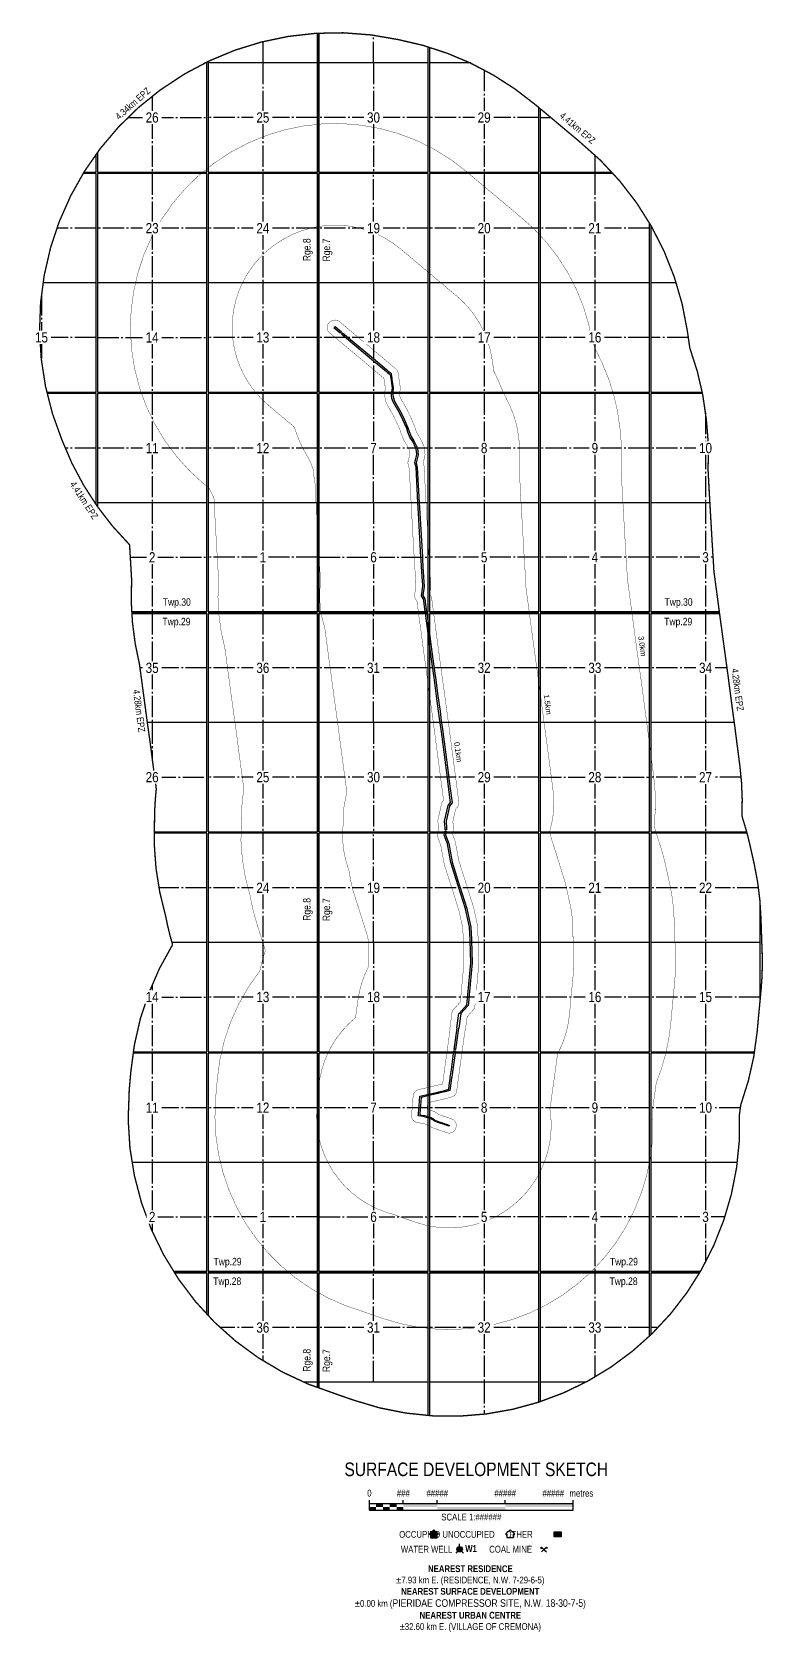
# Model space of a CAD drawing. Extents: x 639460 to 650829, y 5702863 to 5715975.
# Drawn here: x 643006 to 644082, y 5711526 to 5713883 of the extents above; entities that cross this region are included whole.
import ezdxf
from ezdxf.enums import TextEntityAlignment as Align

# ---------------------------------------------------------------- set-up
doc = ezdxf.new("R2010")
doc.units = 0
doc.header["$LTSCALE"] = 5
for name, pattern in [('foc-BUFFER', [16.75, 15, -1.75]), ('foc-QUARTERLINE', [33, 25, -3, 2, -3]), ('foc-TIELINE', [1.875, 1.25, -0.625])]:
    doc.linetypes.add(name, pattern=pattern)
for name, color, linetype in [('AS-RESIDENCE', 14, 'Continuous'), ('AS-SYMBOL', 7, 'Continuous'), ('AUX-BUFFER', 7, 'foc-BUFFER'), ('CG-NOTES', 7, 'Continuous'), ('DETAIL-T', 7, 'Continuous'), ('F-WS-S', 190, 'Continuous'), ('L-2', 7, 'Continuous'), ('L-QSEC', 8, 'foc-QUARTERLINE'), ('L-SEC', 7, 'Continuous'), ('P-BUFFER-PURPLE', 187, 'foc-TIELINE'), ('P-PROPOSED', 10, 'Continuous'), ('S-7', 6, 'Continuous'), ('T-WATER-T', 170, 'Continuous')]:
    doc.layers.add(name, color=color, linetype=linetype)
doc.styles.add('100L', font='ARIALN.TTF', dxfattribs={"height": 11})
doc.styles.add('120', font='ARIALN.TTF', dxfattribs={"height": 13})
doc.styles.add('60L', font='ARIALN.TTF', dxfattribs={"height": 7.35})
doc.styles.add('80', font='ARIALN.TTF', dxfattribs={"height": 10})
doc.styles.add('80CG', font='ARIALN.TTF', dxfattribs={"height": 10})
doc.styles.add('80L', font='ARIALN.TTF', dxfattribs={"height": 10})
doc.styles.add('BOLD', font='ARIALNB.TTF')

msp = doc.modelspace()

# ---------------------------------------------------------------- texts
at = {"style": '100L'}
for s, rotation, p in [('Rge.8', 90, (643415.7, 5713562.6)), ('Rge.7', 90, (643444.5, 5713562.1)), ('Twp.30', 360, (643218.8, 5713038.2)), ('Twp.30', 360, (643957.5, 5713038.2)), ('Twp.29', 360, (643218.3, 5713009.4)), ('Twp.29', 360, (643957, 5713009.4)), ('Rge.8', 90, (643415.7, 5712590.9)), ('Rge.7', 90, (643444.5, 5712590.4)), ('Twp.29', 360, (643293.5, 5712066.6)), ('Twp.29', 360, (643877, 5712066.6)), ('Twp.28', 360, (643293, 5712037.7)), ('Twp.28', 360, (643876.5, 5712037.7)), ('Rge.8', 90, (643415.7, 5711926.7)), ('Rge.7', 90, (643444.5, 5711926.2))]:
    msp.add_text(s, height=11, rotation=rotation, dxfattribs=at).set_placement(p, align=Align.CENTER)
at = {"char_height": 8, "attachment_point": 1, "style": '60L'}
for s, insert, rotation in [('3.0km', (643906.1, 5712993.9), 277.686), ('1.5km', (643766.9, 5712908), 277.5128), ('0.1km', (643634.9, 5712837.9), 277.597)]:
    msp.add_mtext_dynamic_manual_height_columns(s, width=28.392, gutter_width=47.5, heights=[0], dxfattribs=dict(at, insert=insert, rotation=rotation))
at = {"layer": 'CG-NOTES', "style": '80CG'}
for s, insert, char_height, width, attachment_point in [('{\\H0.83333x;OCCUPIED^IUNOCCUPIED^I    OTHER}', (643644.5, 5711675.3), 12, 324.707, 2), ('\\pi0.13844;{\\H0.83333x;WATER WELL}', (643548.5, 5711653.4), 12, 75.427, 1), ('\\pi0.33285;{\\H0.83333x;COAL MINE}', (643678.4, 5711653.4), 12, 62.521, 1), ('\\pi144.55;{\\fArial Narrow|b1|i0|c0|p34;NEAREST RESIDENCE}\\P\\pi97.632;±7.93 km E. (RESIDENCE, N.W. 7-29-6-5)\\P\\pi104.93;{\\fArial Narrow|b1|i0|c0|p34;NEAREST SURFACE DEVELOPMENT}\\P\\pi36.804;±0.00 km ({\\H1.1111x;PIERIDAE COMPRESSOR SITE, N.W. 18-30-7-5})\\P\\pi132.15;{\\fArial Narrow|b1|i0|c0|p34;NEAREST URBAN CENTRE}\\P\\pi102.71;±32.60 km E. (VILLAGE OF CREMONA)', (643444.1, 5711624.7), 10, 412.399, 1)]:
    msp.add_mtext(s, dxfattribs=dict(at, insert=insert, char_height=char_height, width=width, attachment_point=attachment_point))
at = {"layer": 'DETAIL-T', "color": 3, "insert": (643463.2, 5711776.1), "char_height": 20, "width": 390.059, "attachment_point": 1, "style": '80CG'}
msp.add_mtext('\\pi2.3966;SURFACE DEVELOPMENT SKETCH', dxfattribs=at)
at = {"layer": 'P-BUFFER-PURPLE', "color": 160, "ltscale": 2, "insert": (643127.1, 5713760.8), "char_height": 10, "attachment_point": 1, "rotation": 41.5067, "style": '80L'}
msp.add_mtext_dynamic_manual_height_columns('\\pi0.1148;4.34km EPZ', width=62.863, gutter_width=50, heights=[0], dxfattribs=at)
at = {"layer": 'P-BUFFER-PURPLE', "color": 94, "ltscale": 2, "char_height": 10, "attachment_point": 1, "style": '80L'}
for insert, rotation in [((643787.9, 5713766.1), 319.9602), ((643069.2, 5713222.8), 303.1843)]:
    msp.add_mtext_dynamic_manual_height_columns('\\pi0.1148;4.41km EPZ', width=62.863, gutter_width=50, heights=[0], dxfattribs=dict(at, insert=insert, rotation=rotation))
at = {"layer": 'P-BUFFER-PURPLE', "ltscale": 2, "char_height": 10, "attachment_point": 1, "style": '80L'}
for insert, rotation in [((644045.3, 5712946.5), 277.597), ((643164, 5712915.4), 277.7085)]:
    msp.add_mtext_dynamic_manual_height_columns('\\pi0.1148;4.28km EPZ', width=62.863, gutter_width=50, heights=[0], dxfattribs=dict(at, insert=insert, rotation=rotation))
at = {"layer": 'T-WATER-T', "style": 'BOLD'}
msp.add_text('W1', height=10, dxfattribs=at).set_placement((643643.5, 5711644.4))

# ---------------------------------------------------------------- blocks, each defined once
blk = doc.blocks.new('*U286')
at = {"color": 0}
for p, q in [((-150, 0), (-150, 15)), ((-150, 10), (150.2, 10)), ((-150, 0), (150.2, 0)), ((-100, 10), (-100, 15)), ((-50, 10), (-50, 15)), ((50, 10), (50, 15)), ((150.2, 0), (150.2, 15))]:
    blk.add_line(p, q, dxfattribs=at)
for points in [[(-150, 5), (-140, 5), (-150, 0), (-140, 0)], [(-140, 10), (-130, 10), (-140, 5), (-130, 5)], [(-130, 5), (-120, 5), (-130, 0), (-120, 0)], [(-120, 10), (-110, 10), (-120, 5), (-110, 5)], [(-110, 5), (-100, 5), (-110, 0), (-100, 0)], [(-100, 10), (-50, 10), (-100, 5), (-50, 5)], [(-50, 5), (50, 5), (-50, 0), (50, 0)], [(50, 10), (150.2, 10), (50, 5), (150.2, 5)]]:
    blk.add_solid(points, dxfattribs=at)
at = {"color": 0, "style": '80'}
blk.add_text('metres', height=10, dxfattribs=at).set_placement((162.2, 20), align=Align.CENTER)
at = {"color": 0, "char_height": 10, "style": '80'}
for s, insert, attachment_point in [('0', (-150, 30.2), 2), ('###', (-100, 30.2), 2), ('#####', (-50, 30.2), 2), ('#####', (50, 30.2), 2), ('#####', (136.7, 30.2), 3), ('SCALE 1:######', (0.1, -5), 2)]:
    blk.add_mtext(s, dxfattribs=dict(at, insert=insert, attachment_point=attachment_point))
blk = doc.blocks.new('res_abd')
at = {"color": 14}
blk.add_lwpolyline([(-1.13, -0.57), (-1.13, -1.62), (0.87, -1.62), (0.87, -0.57), (1.22, -0.57), (-0.13, 0.69), (-1.49, -0.57)], close=True, dxfattribs=at)
blk = doc.blocks.new('res_other')
blk.add_hatch(color=14).paths.add_polyline_path([(-1.09, 0.73), (0.91, 0.73), (0.91, -0.69), (-1.09, -0.69)])
at = {"color": 14}
blk.add_lwpolyline([(-1.09, 0.73), (0.91, 0.73), (0.91, -0.69), (-1.09, -0.69)], close=True, dxfattribs=at)
blk = doc.blocks.new('res_occ')
for points in [[(0.1, 0.89), (-1.26, -0.37), (1.46, -0.37)], [(-0.9, -1.43), (1.1, -1.43), (1.1, -0.37), (-0.9, -0.37)]]:
    blk.add_hatch(color=14).paths.add_polyline_path(points)
at = {"color": 14}
for points in [[(0.1, 0.89), (-1.26, -0.37), (1.46, -0.37)], [(-0.9, -1.43), (1.1, -1.43), (1.1, -0.37), (-0.9, -0.37)]]:
    blk.add_lwpolyline(points, close=True, dxfattribs=at)
blk = doc.blocks.new('Mine')
at = {"layer": 'AS-SYMBOL'}
h = blk.add_hatch(color=161, dxfattribs=at)
h.dxf.hatch_style = 1
h.paths.add_polyline_path([(-0.71, 0.71), (-1.06, 0.35), (-0.35, 0.35)])
h = blk.add_hatch(color=161, dxfattribs=at)
h.dxf.hatch_style = 1
h.paths.add_polyline_path([(0.71, 0.71), (0.35, 0.35), (1.06, 0.35)])
at = {"layer": 'AS-SYMBOL', "color": 161}
for p, q in [((-0.71, 0.71), (-1.06, 0.35)), ((-1.06, 0.35), (-0.35, 0.35)), ((-0.71, 0.71), (0, 0)), ((0, 0), (-0.71, -0.71)), ((0, 0), (0.71, 0.71)), ((0, 0), (0.71, -0.71)), ((1.06, 0.35), (0.35, 0.35)), ((0.71, 0.71), (1.06, 0.35))]:
    blk.add_line(p, q, dxfattribs=at)
blk = doc.blocks.new('WAT')
h = blk.add_hatch(color=255)
h.dxf.hatch_style = 1
edge = h.paths.add_edge_path()
edge.add_arc((0, 0), 0.9, 0, 360)
at = {"color": 170}
for p, q in [((0, 0.82), (0, 1.63)), ((-0.58, -0.58), (-1.15, -1.15)), ((0.58, -0.58), (1.15, -1.15))]:
    blk.add_line(p, q, dxfattribs=at)
blk.add_circle((0, 0), 0.8, dxfattribs=at)

# ---------------------------------------------------------------- linework, layer by layer
at = {"layer": 'AS-RESIDENCE', "color": 14}
msp.add_lwpolyline([(643774.5, 5711674), (643784.5, 5711674), (643784.5, 5711666.8), (643774.5, 5711666.8)], close=True, dxfattribs=at)
at = {"layer": 'AUX-BUFFER', "const_width": 0.5, "flags": 128}
for points in [[(643887.6, 5713036.9), (643885.6, 5713052.3), (643883.7, 5713066.6), (643883.4, 5713068.6), (643882.1, 5713078.1, 0.005783), (643881.8, 5713085), (643881.7, 5713087.2), (643881.5, 5713089.3), (643880.8, 5713100.9), (643880.6, 5713104.8), (643880, 5713114.4, 0.000604), (643880, 5713115.1), (643879.4, 5713124.3), (643879.2, 5713126.9), (643875.5, 5713191.3), (643874.7, 5713205.8, 0.000248), (643874.7, 5713206.1), (643872.9, 5713239.6, 0.043464), (643872.1, 5713291.6), (643871.1, 5713300.7, 0.081712), (643845.5, 5713394.5), (643845.4, 5713394.8, 0.004463), (643843.1, 5713399.6), (643837.8, 5713410.7, 0.004895), (643835.2, 5713415.9, 0.003538), (643833.6, 5713419.8), (643830.6, 5713426.7, 0.185605), (643722.8, 5713612.7), (643721.5, 5713613.7), (643720.1, 5713614.9), (643701.2, 5713630.9, 0.000541), (643700.7, 5713631.3), (643663.9, 5713662, 0.000188), (643663.7, 5713662.2), (643655.4, 5713669.2), (643653.6, 5713670.7), (643644.2, 5713678.6, 0.31839), (643299.1, 5713706.7), (643297.2, 5713705.6, 0.517039), (643257.6, 5713218.6), (643266.5, 5713211.2), (643266.6, 5713211.1, 0.012858), (643273.5, 5713197.3), (643274.7, 5713173.9), (643275.5, 5713158.7, 0.00113), (643275.6, 5713157.3), (643279.4, 5713092.2), (643279.6, 5713088.6, 0.001362), (643279.7, 5713087), (643280.3, 5713077.4), (643280.3, 5713076.4, 0.085179), (643289.6, 5712975.5), (643292, 5712958), (643294, 5712942.6), (643294.6, 5712938.2, 0.000619), (643294.7, 5712937.4), (643298.6, 5712908.6), (643300.8, 5712892.3, 0.000573), (643300.9, 5712891.6), (643304.7, 5712864.3), (643307.6, 5712843), (643309.3, 5712829.9), (643311, 5712816.9), (643312.5, 5712805.8, 0.000435), (643312.5, 5712805.3), (643317, 5712772), (643317.5, 5712768.3, 0.041354), (643313.7, 5712719, 0.091515), (643326.8, 5712611.1), (643327.8, 5712605.4, 0.030865), (643336.8, 5712569.5), (643347.5, 5712535.8), (643347.8, 5712534.9, 0.000798), (643348.1, 5712534), (643349.2, 5712530.4, 0.026071), (643341.1, 5712500.3, 0.146169), (643278.4, 5712340.7), (643277.3, 5712327.4, 0.000178), (643277.2, 5712327.2), (643276.2, 5712315.5), (643276.1, 5712313.7), (643276, 5712312, 0.358108), (643491.7, 5711999, 0.00885), (643501.7, 5711995.4), (643508.9, 5711992.9), (643510.3, 5711992.4), (643515.4, 5711990.7), (643515.8, 5711990.5), (643516.2, 5711990.4), (643521.4, 5711988.6, 0.414859), (643902.8, 5712173.6), (643903.3, 5712175, 0.101392), (643919, 5712294.2), (643920, 5712302), (643920.3, 5712303.7), (643921.7, 5712314.1), (643924.7, 5712335.6, 0.074346), (643945.9, 5712421.6), (643946.2, 5712424.7), (643947.3, 5712437.1), (643951.8, 5712484.4, 0.031598), (643952.9, 5712522.2), (643951.8, 5712555.3), (643951.7, 5712556.7), (643951.1, 5712574.8, 0.046513), (643944.2, 5712629.9), (643938.1, 5712657.1, 0.021763), (643931.4, 5712682.2), (643921.5, 5712713.3, 0.061174), (643921, 5712786.3), (643916.4, 5712821.9), (643915.8, 5712826.8, 0.00035), (643915.7, 5712827.2), (643914.3, 5712838.6, 0.000297), (643914.2, 5712838.9), (643912.6, 5712850.9, 0.000335), (643912.6, 5712851.3), (643908.2, 5712884.4), (643906.7, 5712895.2), (643905.1, 5712908), (643903.2, 5712922.1, 0.001478), (643903, 5712923.9), (643899.9, 5712946), (643896.2, 5712973), (643894.1, 5712988.8, 0.000282), (643894, 5712989.1), (643890.2, 5713017.7), (643887.6, 5713036.9, 0.000013)], [(643739.2, 5713017.2), (643737.2, 5713032.6), (643735.3, 5713046.9), (643735, 5713048.9), (643733.1, 5713063.2), (643732.9, 5713065), (643732.6, 5713066.6, 0.01553), (643732.4, 5713075.9), (643732.2, 5713078.1), (643732.1, 5713080.2), (643731.4, 5713091.7), (643731.2, 5713095.7), (643730.6, 5713105.3, 0.000604), (643730.5, 5713105.6), (643729.9, 5713115.2), (643729.8, 5713118.2), (643726, 5713183), (643725.2, 5713197.8, 0.000351), (643725.2, 5713198), (643722.8, 5713242.5, 0.056327), (643723.2, 5713276.2), (643722.2, 5713285.2, 0.081712), (643709.4, 5713332.1), (643709.3, 5713332.5, 0.004463), (643708.1, 5713334.9), (643702.8, 5713345.9, 0.013594), (643699.1, 5713353.2, 0.012237), (643696.3, 5713360), (643690.8, 5713372.6, 0.008835), (643688.6, 5713377.4), (643685.5, 5713383.9), (643684.2, 5713392.9), (643683.9, 5713395.1), (643683.6, 5713397.2), (643683, 5713401, 0.191468), (643627.9, 5713496.9), (643627.2, 5713497.5), (643625.2, 5713499.1), (643623.8, 5713500.3), (643604.8, 5713516.3), (643604.8, 5713516.3, 0.000545), (643604.6, 5713516.5), (643567.8, 5713547.2, 0.000347), (643567.7, 5713547.4), (643559.2, 5713554.5), (643557.5, 5713555.9), (643548, 5713563.9, 0.31839), (643375.4, 5713577.9), (643373.6, 5713576.9, 0.517039), (643353.8, 5713333.4), (643362.6, 5713325.9), (643363.4, 5713325.3), (643365.1, 5713323.9), (643372.2, 5713317.9, 0.000665), (643372.5, 5713317.7), (643392, 5713301.3, 0.019196), (643395.6, 5713290.5), (643397.4, 5713285.7, 0.039252), (643407.4, 5713264.5), (643414.2, 5713252.7), (643415.6, 5713249.6), (643416.7, 5713247.1, 0.014748), (643419.7, 5713238.8, 0.031898), (643422.2, 5713219.9), (643424.2, 5713181.9), (643425, 5713166.7, 0.00113), (643425.1, 5713166), (643428.8, 5713100.9), (643429, 5713097.3, 0.001362), (643429.1, 5713096.5), (643429.7, 5713086.7), (643430.5, 5713073.3, 0.113368), (643436.5, 5713006.5), (643440.4, 5712977.7), (643442.4, 5712962.4), (643443, 5712957.9, 0.000619), (643443.1, 5712957.5), (643447, 5712928.7), (643449.2, 5712912.3, 0.000573), (643449.2, 5712912), (643453, 5712884.6), (643456, 5712862.9), (643457.7, 5712849.4), (643459.4, 5712836.4), (643460.9, 5712825.3, 0.000435), (643460.9, 5712825.1), (643465.4, 5712791.7), (643466.9, 5712780), (643468.4, 5712769), (643469, 5712763.8), (643469.1, 5712763.2), (643467, 5712753.4, 0.064832), (643463.6, 5712714.9, 0.10975), (643471.5, 5712650.4), (643472.1, 5712648.7), (643475, 5712632.7, 0.030865), (643479.5, 5712614.8), (643490.3, 5712580.7), (643490.7, 5712579.5, 0.000798), (643490.9, 5712579), (643499.1, 5712552.8), (643500.7, 5712545.8), (643500.8, 5712541.7, 0.000287), (643500.8, 5712541.5), (643500.9, 5712540.2), (643501.7, 5712516.7), (643500.6, 5712505.8, 0.085141), (643485.5, 5712457.5), (643482.6, 5712436.4, 0.008154), (643482, 5712431.5, 0.203109), (643427.6, 5712328.2), (643426.4, 5712314.8, 0.000252), (643426.4, 5712314.7), (643425.4, 5712302.9), (643425.3, 5712301.3), (643425.1, 5712299.4, 0.370458), (643539.3, 5712141.2, 0.019756), (643550.4, 5712136.9), (643557.5, 5712134.5), (643559, 5712134), (643564, 5712132.3), (643564.5, 5712132.1), (643565.2, 5712131.9), (643570.6, 5712130, 0.414859), (643761.3, 5712222.5), (643761.8, 5712223.9, 0.124242), (643768.1, 5712296.9, 0.01235), (643769.2, 5712304.2), (643771.7, 5712322.2), (643771.9, 5712323.8), (643773.4, 5712334.5), (643777.2, 5712361.9, 0.001028), (643777.3, 5712362.5), (643777.5, 5712364.5), (643779.4, 5712378.1), (643779.4, 5712378.2, 0.101159), (643796.8, 5712435.5), (643797.1, 5712438.7), (643798.3, 5712451), (643802.7, 5712498.3, 0.031598), (643803.2, 5712517.2), (643802.1, 5712550.3), (643802.1, 5712551.7), (643801.5, 5712569.8, 0.046513), (643798, 5712597.4), (643792, 5712624.6, 0.021763), (643788.6, 5712637.2), (643778.4, 5712669.3), (643778.3, 5712669.8, 0.001827), (643778, 5712670.9), (643769.7, 5712696.9), (643768, 5712706.3, 0.102806), (643772.6, 5712767.1), (643768, 5712802.6), (643767.3, 5712807.6, 0.00035), (643767.3, 5712807.8), (643765.8, 5712819.2, 0.000297), (643765.8, 5712819.3), (643764.2, 5712831.3, 0.000335), (643764.2, 5712831.5), (643759.7, 5712864.8), (643758.3, 5712875.7), (643756.6, 5712888.4), (643754.8, 5712902.6, 0.001478), (643754.6, 5712903.5), (643751.6, 5712925.6), (643747.9, 5712952.8), (643745.7, 5712968.7, 0.000354), (643745.7, 5712969), (643741.8, 5712997.8), (643739.2, 5713017.2, 0.000013)], [(643600.7, 5712998.8), (643598.7, 5713014.1), (643596.7, 5713028.5), (643596.5, 5713030.5), (643594.6, 5713044.9), (643594.3, 5713046.7), (643593.9, 5713049.9, 0.108081), (643592.4, 5713053.9), (643591.4, 5713055.6), (643592.8, 5713065.3, 0.052242), (643592.9, 5713067.4), (643592.8, 5713069.6), (643592.6, 5713071.7), (643591.9, 5713083.2), (643591.7, 5713087.2), (643591.1, 5713096.8, 0.000604), (643591.1, 5713096.8), (643590.5, 5713106.7), (643590.3, 5713110.1), (643586.5, 5713175.3), (643585.7, 5713190.4, 0.000398), (643585.7, 5713190.4), (643585.7, 5713190.5), (643582.9, 5713242.5, 0.050598), (643582.6, 5713244.5), (643581.5, 5713248.8), (643583.9, 5713258.2, 0.088991), (643584.2, 5713261.7), (643583.2, 5713270.8, 0.081712), (643582.4, 5713274), (643582.2, 5713274.3, 0.004463), (643582.1, 5713274.4), (643576.8, 5713285.5, 0.031659), (643576.2, 5713286.6), (643572.7, 5713292.1), (643570.2, 5713298), (643568.7, 5713303, 0.028887), (643568.3, 5713304.1), (643562.7, 5713316.7, 0.008835), (643562.6, 5713317.1), (643557.6, 5713327.5, 0.018), (643557.3, 5713328.1), (643548.3, 5713343.8), (643547.3, 5713346.6), (643546.8, 5713349.4), (643546.8, 5713349.6), (643546.9, 5713349.8), (643547.1, 5713351.8), (643547.7, 5713358.1, 0.06255), (643547.7, 5713360.6), (643545.9, 5713373), (643545.6, 5713375.1), (643545.3, 5713377.2), (643544.7, 5713381, 0.191538), (643541.1, 5713387.4), (643539.5, 5713388.6), (643537.3, 5713390.5), (643535.3, 5713392.1), (643533.9, 5713393.3), (643514.9, 5713409.3), (643514.9, 5713409.3, 0.000545), (643514.9, 5713409.3), (643478.1, 5713440.1, 0.000872), (643478.1, 5713440.1), (643478, 5713440.2), (643469.4, 5713447.4), (643467.8, 5713448.8), (643458.2, 5713456.8, 0.31839), (643446.7, 5713457.7), (643444.9, 5713456.7, 0.517039), (643443.5, 5713440.4), (643452.4, 5713433), (643453.1, 5713432.4), (643454.8, 5713431), (643462.1, 5713424.9), (643462.1, 5713424.8, 0.001333), (643462.2, 5713424.8), (643502, 5713391.5), (643502, 5713391.4), (643520.8, 5713375.6), (643522.2, 5713374.5), (643523.7, 5713373.2), (643523.9, 5713371.8), (643525.8, 5713358.9), (643525.2, 5713354), (643525, 5713352), (643524.8, 5713350.1, 0.066998), (643524.9, 5713347.5), (643525.8, 5713341.9, 0.050472), (643526.3, 5713339.9), (643528.1, 5713335.2, 0.039252), (643528.8, 5713333.8), (643538, 5713317.6), (643542.7, 5713307.8), (643547.9, 5713295.9), (643549.4, 5713291.1, 0.024786), (643549.7, 5713290.1), (643552.8, 5713282.7, 0.044724), (643553.6, 5713281.1), (643557.4, 5713275.3), (643561.6, 5713266.5), (643562.1, 5713261.6), (643559.4, 5713251.3, 0.127526), (643559.4, 5713246.2), (643561.1, 5713240.1), (643561.5, 5713231.6), (643563.8, 5713189.3), (643564.6, 5713174.1, 0.00113), (643564.6, 5713174), (643568.3, 5713108.9), (643568.5, 5713105.4, 0.001362), (643568.5, 5713105.3), (643569.2, 5713095.4), (643570.5, 5713073.4), (643570.8, 5713068.3), (643570.9, 5713067.3), (643569, 5713054.5, 0.179429), (643570.4, 5713047.7), (643572.5, 5713044.4), (643572.6, 5713043.4), (643574.7, 5713027.8), (643574.9, 5713025.8), (643578.9, 5712996.1), (643580.9, 5712980.8), (643581.5, 5712976.3, 0.000619), (643581.5, 5712976.3), (643585.4, 5712947.4), (643587.7, 5712931, 0.000573), (643587.7, 5712931), (643591.4, 5712903.6), (643594.4, 5712881.5), (643596.3, 5712867.5), (643598, 5712854.6), (643599.4, 5712843.6, 0.000435), (643599.4, 5712843.6), (643603.9, 5712810.1), (643605.5, 5712798.2), (643606.9, 5712787.1), (643607.6, 5712781.8), (643611.5, 5712751.6), (643610.7, 5712750.7, 0.125028), (643608.5, 5712746.3), (643603.4, 5712723.2, 0.077885), (643603.2, 5712720.1), (643604.1, 5712710.8), (643603.9, 5712709.4), (643603.6, 5712707.4), (643602.7, 5712702, 0.124074), (643603.2, 5712697.1), (643605.9, 5712689.3), (643607.3, 5712685.5), (643607.5, 5712685), (643612.4, 5712658.2, 0.030865), (643612.7, 5712657), (643623.6, 5712622.6), (643624.1, 5712621.1, 0.000798), (643624.1, 5712621.1), (643634.2, 5712589), (643639.9, 5712563.4), (643640.5, 5712546.3, 0.000287), (643640.5, 5712546.2), (643640.5, 5712545), (643641.6, 5712512.6), (643637.3, 5712465.9), (643636.2, 5712454.5), (643628.5, 5712445.8, 0.223216), (643623.9, 5712438.7), (643621.1, 5712417.6, 0.079536), (643621.1, 5712414.4), (643619.2, 5712399.8), (643617.3, 5712385.9), (643617, 5712383.9), (643613.2, 5712356.5, 0.000899), (643613.2, 5712356.5), (643611.6, 5712344.7), (643611.4, 5712343.1), (643610.1, 5712333.6), (643602.1, 5712331.8), (643600.6, 5712331.4), (643589.6, 5712328.9), (643587.6, 5712328.4), (643574.5, 5712325.3, 0.324985), (643566.8, 5712316.4), (643565.7, 5712303.1, 0.000369), (643565.7, 5712303), (643565.7, 5712303), (643564.7, 5712291.1), (643564.6, 5712289.6), (643564.4, 5712287.6, 0.383592), (643572.4, 5712277), (643572.7, 5712276.9, 0.000297), (643572.8, 5712276.9), (643579, 5712275.7), (643581, 5712275.4), (643584.5, 5712274.7), (643586.5, 5712274.3, 0.000423), (643586.5, 5712274.3), (643587.1, 5712274.2), (643587.9, 5712273.9), (643589.6, 5712273), (643589.7, 5712273), (643591.5, 5712271.7), (643593.1, 5712270.5, 0.075234), (643595.8, 5712269.1), (643603, 5712266.6), (643604.4, 5712266.1), (643609.5, 5712264.4), (643609.9, 5712264.2), (643610.8, 5712263.9), (643616.5, 5712261.9, 0.414859), (643629.3, 5712268.1), (643629.7, 5712269.5, 0.413917), (643623.6, 5712282.2), (643620.2, 5712283.4), (643619, 5712283.8, 0.000487), (643619, 5712283.8), (643616.5, 5712284.7), (643616.4, 5712284.7), (643615.2, 5712285.1), (643613, 5712285.9), (643611.4, 5712286.4), (643610, 5712286.9), (643604.4, 5712288.8), (643604, 5712289.1), (643601.4, 5712291, 0.046435), (643599.9, 5712291.9), (643596.2, 5712293.7, 0.030635), (643595.1, 5712294.1), (643593.7, 5712294.6, 0.092761), (643590.3, 5712295.9), (643587.2, 5712296.5), (643587.6, 5712301.3, 0.000356), (643587.6, 5712301.3), (643587.6, 5712301.4), (643588, 5712305.9), (643592.2, 5712306.9), (643594.2, 5712307.4), (643605.6, 5712310, 0.003278), (643605.8, 5712310.1), (643607.2, 5712310.4), (643615.9, 5712312.4, 0.01585), (643616.5, 5712312.6), (643623.8, 5712314.8, 0.293895), (643630.8, 5712323), (643633.2, 5712341), (643633.5, 5712342.6), (643634.9, 5712353.5), (643638.8, 5712381.2, 0.001028), (643638.8, 5712381.2), (643639.1, 5712383.2), (643640.9, 5712396.9), (643642.9, 5712411.5, 0.079557), (643643.8, 5712414.5), (643646.3, 5712432.8), (643655.2, 5712442.9, 0.158948), (643657.7, 5712448.6), (643658, 5712451.7), (643659.2, 5712464), (643663.5, 5712511.3, 0.031598), (643663.6, 5712512.5), (643662.5, 5712545.6), (643662.4, 5712547), (643661.8, 5712565.3, 0.046513), (643661.6, 5712567.1), (643655.6, 5712594.3, 0.021763), (643655.3, 5712595.1), (643645.1, 5712627.7), (643644.8, 5712628.6, 0.001827), (643644.8, 5712628.7), (643633.9, 5712662.9), (643628.9, 5712689.9, 0.039315), (643628.5, 5712691.4), (643624.9, 5712701.6), (643625.3, 5712704.4), (643625.6, 5712706.4), (643626, 5712708.9, 0.061655), (643626.1, 5712711.4), (643625.2, 5712720.3), (643629.3, 5712738.6), (643631.6, 5712741.3, 0.214202), (643634, 5712749.1), (643629.4, 5712784.6), (643628.7, 5712789.7, 0.00035), (643628.7, 5712789.7), (643627.2, 5712801, 0.000297), (643627.2, 5712801), (643625.7, 5712813, 0.000335), (643625.7, 5712813), (643621.2, 5712846.4), (643619.8, 5712857.5), (643618.1, 5712870.1), (643616.2, 5712884.4, 0.001478), (643616.2, 5712884.5), (643613.2, 5712906.6), (643609.4, 5712933.9), (643607.2, 5712950.1, 0.00041), (643607.2, 5712950.1), (643607.2, 5712950.1), (643603.3, 5712979.2), (643600.7, 5712998.8, 0.000013)]]:
    msp.add_lwpolyline(points, format="xyb", close=True, dxfattribs=at)
at = {"layer": 'L-QSEC', "color": 253, "ltscale": 0.25}
for p, q in [((643345.5, 5713869.1), (643345.5, 5713837.7)), ((643508.4, 5713837.7), (643508.4, 5713878.6)), ((643345.5, 5713837.7), (643345.5, 5713757.3)), ((643508.4, 5713837.7), (643508.4, 5713757.3)), ((643671.3, 5713827.5), (643671.3, 5713757.3)), ((643182.5, 5713788.8), (643182.5, 5713757.3)), ((643146.6, 5713757.3), (643182.5, 5713757.3)), ((643182.5, 5713757.3), (643182.5, 5713676.8)), ((643182.5, 5713757.3), (643263, 5713757.3)), ((643345.5, 5713757.3), (643265, 5713757.3)), ((643345.5, 5713757.3), (643345.5, 5713676.8)), ((643425.9, 5713757.3), (643345.5, 5713757.3)), ((643508.4, 5713757.3), (643427.9, 5713757.3)), ((643508.4, 5713757.3), (643508.4, 5713676.8)), ((643588.9, 5713757.3), (643508.4, 5713757.3)), ((643671.3, 5713757.3), (643590.9, 5713757.3)), ((643671.3, 5713757.3), (643671.3, 5713676.8)), ((643751.8, 5713757.3), (643671.3, 5713757.3)), ((643753.8, 5713757.3), (643769.4, 5713757.3)), ((643834.3, 5713702.2), (643834.3, 5713676.8)), ((643182.5, 5713674.8), (643182.5, 5713594.3)), ((643345.5, 5713674.8), (643345.5, 5713594.3)), ((643508.4, 5713594.3), (643508.4, 5713674.8)), ((643671.3, 5713674.8), (643671.3, 5713594.3)), ((643834.3, 5713674.8), (643834.3, 5713594.3)), ((643100, 5713594.3), (643042.2, 5713594.3)), ((643182.5, 5713594.3), (643102, 5713594.3)), ((643182.5, 5713594.3), (643182.5, 5713513.9)), ((643263, 5713594.3), (643182.5, 5713594.3)), ((643345.5, 5713594.3), (643265, 5713594.3)), ((643425.9, 5713594.3), (643345.5, 5713594.3)), ((643345.5, 5713594.3), (643345.5, 5713513.9)), ((643508.4, 5713594.3), (643427.9, 5713594.3)), ((643508.4, 5713513.9), (643508.4, 5713594.3)), ((643588.9, 5713594.3), (643508.4, 5713594.3)), ((643671.3, 5713594.3), (643590.9, 5713594.3)), ((643671.3, 5713594.3), (643671.3, 5713513.9)), ((643751.8, 5713594.3), (643671.3, 5713594.3)), ((643834.3, 5713594.3), (643753.8, 5713594.3)), ((643834.3, 5713594.3), (643834.3, 5713513.9)), ((643914.8, 5713594.3), (643834.3, 5713594.3)), ((643919.1, 5713594.3), (643916.8, 5713594.3)), ((643019.6, 5713497.2), (643019.6, 5713433.4)), ((643182.5, 5713513.9), (643182.5, 5713433.4)), ((643345.5, 5713513.9), (643345.5, 5713433.4)), ((643508.4, 5713513.9), (643508.4, 5713433.4)), ((643671.3, 5713513.9), (643671.3, 5713433.4)), ((643834.3, 5713513.9), (643834.3, 5713433.4)), ((643019.6, 5713433.4), (643017, 5713433.4)), ((643019.6, 5713433.4), (643019.6, 5713398.9)), ((643100, 5713433.4), (643019.6, 5713433.4)), ((643102, 5713433.4), (643182.5, 5713433.4)), ((643182.5, 5713433.4), (643182.5, 5713352.9)), ((643182.5, 5713433.4), (643263, 5713433.4)), ((643345.5, 5713433.4), (643265, 5713433.4)), ((643345.5, 5713433.4), (643345.5, 5713352.9)), ((643425.9, 5713433.4), (643345.5, 5713433.4)), ((643508.4, 5713433.4), (643427.9, 5713433.4)), ((643508.4, 5713433.4), (643508.4, 5713352.9)), ((643588.9, 5713433.4), (643508.4, 5713433.4)), ((643671.3, 5713433.4), (643590.9, 5713433.4)), ((643671.3, 5713433.4), (643671.3, 5713352.9)), ((643751.8, 5713433.4), (643671.3, 5713433.4)), ((643834.3, 5713433.4), (643753.8, 5713433.4)), ((643834.3, 5713433.4), (643834.3, 5713352.9)), ((643914.8, 5713433.4), (643834.3, 5713433.4)), ((643971.8, 5713433.4), (643916.8, 5713433.4)), ((643182.5, 5713350.9), (643182.5, 5713270.4)), ((643345.5, 5713350.9), (643345.5, 5713270.4)), ((643508.4, 5713350.9), (643508.4, 5713270.4)), ((643671.3, 5713350.9), (643671.3, 5713270.4)), ((643834.3, 5713350.9), (643834.3, 5713270.4)), ((643997.2, 5713322.4), (643997.2, 5713270.4)), ((643100, 5713270.4), (643054.4, 5713270.4)), ((643182.5, 5713270.4), (643102, 5713270.4)), ((643182.5, 5713270.4), (643182.5, 5713190)), ((643263, 5713270.4), (643182.5, 5713270.4)), ((643345.5, 5713270.4), (643265, 5713270.4)), ((643425.9, 5713270.4), (643345.5, 5713270.4)), ((643345.5, 5713270.4), (643345.5, 5713190)), ((643508.4, 5713270.4), (643427.9, 5713270.4)), ((643588.9, 5713270.4), (643508.4, 5713270.4)), ((643508.4, 5713190), (643508.4, 5713270.4)), ((643671.3, 5713270.4), (643590.9, 5713270.4)), ((643671.3, 5713270.4), (643671.3, 5713190)), ((643751.8, 5713270.4), (643671.3, 5713270.4)), ((643834.3, 5713270.4), (643753.8, 5713270.4)), ((643834.3, 5713270.4), (643834.3, 5713190)), ((643914.8, 5713270.4), (643834.3, 5713270.4)), ((643997.2, 5713270.4), (643916.8, 5713270.4)), ((644001.3, 5713270.4), (643997.2, 5713270.4)), ((643997.2, 5713270.4), (643997.2, 5713190)), ((643182.5, 5713190), (643182.5, 5713109.5)), ((643345.5, 5713190), (643345.5, 5713109.5)), ((643508.4, 5713190), (643508.4, 5713109.5)), ((643671.3, 5713190), (643671.3, 5713109.5)), ((643834.3, 5713190), (643834.3, 5713109.5)), ((643997.2, 5713190), (643997.2, 5713109.5)), ((643150.4, 5713109.5), (643182.5, 5713109.5)), ((643182.5, 5713109.5), (643182.5, 5713029)), ((643182.5, 5713109.5), (643263, 5713109.5)), ((643345.5, 5713109.5), (643265, 5713109.5)), ((643345.5, 5713109.5), (643345.5, 5713029)), ((643425.9, 5713109.5), (643345.5, 5713109.5)), ((643427.9, 5713109.5), (643508.4, 5713109.5)), ((643508.4, 5713109.5), (643588.9, 5713109.5)), ((643508.4, 5713109.5), (643508.4, 5713029)), ((643671.3, 5713109.5), (643590.9, 5713109.5)), ((643751.8, 5713109.5), (643671.3, 5713109.5)), ((643671.3, 5713109.5), (643671.3, 5713029)), ((643834.3, 5713109.5), (643753.8, 5713109.5)), ((643834.3, 5713109.5), (643834.3, 5713029)), ((643914.8, 5713109.5), (643834.3, 5713109.5)), ((643997.2, 5713109.5), (643916.8, 5713109.5)), ((643997.2, 5713109.5), (643997.2, 5713029)), ((644008.3, 5713109.5), (643997.2, 5713109.5)), ((643182.5, 5713027), (643182.5, 5712946.6)), ((643345.5, 5713027), (643345.5, 5712946.6)), ((643508.4, 5712946.6), (643508.4, 5713027)), ((643671.3, 5713027), (643671.3, 5712946.6)), ((643834.3, 5713027), (643834.3, 5712946.6)), ((643997.2, 5713027), (643997.2, 5712946.6)), ((643182.5, 5712946.6), (643164.6, 5712946.6)), ((643182.5, 5712946.6), (643182.5, 5712866.1)), ((643263, 5712946.6), (643182.5, 5712946.6)), ((643345.5, 5712946.6), (643265, 5712946.6)), ((643345.5, 5712946.6), (643345.5, 5712866.1)), ((643425.9, 5712946.6), (643345.5, 5712946.6)), ((643508.4, 5712946.6), (643427.9, 5712946.6)), ((643508.4, 5712866.1), (643508.4, 5712946.6)), ((643588.9, 5712946.6), (643508.4, 5712946.6)), ((643671.3, 5712946.6), (643590.9, 5712946.6)), ((643671.3, 5712946.6), (643671.3, 5712866.1)), ((643751.8, 5712946.6), (643671.3, 5712946.6)), ((643834.3, 5712946.6), (643753.8, 5712946.6)), ((643834.3, 5712946.6), (643834.3, 5712866.1)), ((643914.8, 5712946.6), (643834.3, 5712946.6)), ((643997.2, 5712946.6), (643916.8, 5712946.6)), ((643997.2, 5712946.6), (643997.2, 5712866.1)), ((644028.8, 5712946.6), (643997.2, 5712946.6)), ((643182.5, 5712866.1), (643182.5, 5712814.2)), ((643345.5, 5712866.1), (643345.5, 5712785.6)), ((643508.4, 5712866.1), (643508.4, 5712785.6)), ((643671.3, 5712866.1), (643671.3, 5712785.6)), ((643834.3, 5712866.1), (643834.3, 5712785.6)), ((643997.2, 5712866.1), (643997.2, 5712785.6)), ((643186.3, 5712785.6), (643263, 5712785.6)), ((643345.5, 5712785.6), (643265, 5712785.6)), ((643345.5, 5712785.6), (643345.5, 5712705.2)), ((643425.9, 5712785.6), (643345.5, 5712785.6)), ((643508.4, 5712785.6), (643427.9, 5712785.6)), ((643508.4, 5712785.6), (643508.4, 5712705.2)), ((643588.9, 5712785.6), (643508.4, 5712785.6)), ((643671.3, 5712785.6), (643590.9, 5712785.6)), ((643671.3, 5712785.6), (643671.3, 5712705.2)), ((643751.8, 5712785.6), (643671.3, 5712785.6)), ((643753.8, 5712785.6), (643834.3, 5712785.6)), ((643834.3, 5712785.6), (643834.3, 5712705.2)), ((643834.3, 5712785.6), (643914.8, 5712785.6)), ((643997.2, 5712785.6), (643916.8, 5712785.6)), ((643997.2, 5712785.6), (643997.2, 5712705.2)), ((644049.6, 5712785.6), (643997.2, 5712785.6)), ((643345.5, 5712703.2), (643345.5, 5712622.7)), ((643508.4, 5712622.7), (643508.4, 5712703.2)), ((643671.3, 5712703.2), (643671.3, 5712622.7)), ((643834.3, 5712703.2), (643834.3, 5712622.7)), ((643997.2, 5712703.2), (643997.2, 5712622.7)), ((643263, 5712622.7), (643192.5, 5712622.7)), ((643345.5, 5712622.7), (643265, 5712622.7)), ((643425.9, 5712622.7), (643345.5, 5712622.7)), ((643345.5, 5712622.7), (643345.5, 5712542.2)), ((643508.4, 5712622.7), (643427.9, 5712622.7)), ((643508.4, 5712542.2), (643508.4, 5712622.7)), ((643588.9, 5712622.7), (643508.4, 5712622.7)), ((643671.3, 5712622.7), (643590.9, 5712622.7)), ((643671.3, 5712622.7), (643671.3, 5712542.2)), ((643751.8, 5712622.7), (643671.3, 5712622.7)), ((643834.3, 5712622.7), (643753.8, 5712622.7)), ((643834.3, 5712622.7), (643834.3, 5712542.2)), ((643914.8, 5712622.7), (643834.3, 5712622.7)), ((643997.2, 5712622.7), (643916.8, 5712622.7)), ((644075.1, 5712622.7), (643997.2, 5712622.7)), ((643997.2, 5712622.7), (643997.2, 5712542.2)), ((643345.5, 5712542.2), (643345.5, 5712461.8)), ((643508.4, 5712542.2), (643508.4, 5712461.8)), ((643671.3, 5712542.2), (643671.3, 5712461.8)), ((643834.3, 5712542.2), (643834.3, 5712461.8)), ((643997.2, 5712542.2), (643997.2, 5712461.8)), ((643182.5, 5712480.1), (643182.5, 5712461.8)), ((643175.3, 5712461.8), (643182.5, 5712461.8)), ((643182.5, 5712461.8), (643182.5, 5712381.3)), ((643182.5, 5712461.8), (643263, 5712461.8)), ((643345.5, 5712461.8), (643265, 5712461.8)), ((643345.5, 5712461.8), (643345.5, 5712381.3)), ((643425.9, 5712461.8), (643345.5, 5712461.8)), ((643508.4, 5712461.8), (643427.9, 5712461.8)), ((643508.4, 5712461.8), (643508.4, 5712381.3)), ((643588.9, 5712461.8), (643508.4, 5712461.8)), ((643671.3, 5712461.8), (643590.9, 5712461.8)), ((643671.3, 5712461.8), (643671.3, 5712381.3)), ((643751.8, 5712461.8), (643671.3, 5712461.8)), ((643834.3, 5712461.8), (643753.8, 5712461.8)), ((643834.3, 5712461.8), (643834.3, 5712381.3)), ((643914.8, 5712461.8), (643834.3, 5712461.8)), ((643997.2, 5712461.8), (643916.8, 5712461.8)), ((643997.2, 5712461.8), (643997.2, 5712381.3)), ((644077.7, 5712461.8), (643997.2, 5712461.8)), ((643182.5, 5712379.3), (643182.5, 5712298.8)), ((643345.5, 5712379.3), (643345.5, 5712298.8)), ((643508.4, 5712379.3), (643508.4, 5712298.8)), ((643671.3, 5712379.3), (643671.3, 5712298.8)), ((643834.3, 5712379.3), (643834.3, 5712298.8)), ((643997.2, 5712379.3), (643997.2, 5712298.8)), ((643182.5, 5712298.8), (643182.5, 5712218.3)), ((643263, 5712298.8), (643182.5, 5712298.8)), ((643345.5, 5712298.8), (643265, 5712298.8)), ((643425.9, 5712298.8), (643345.5, 5712298.8)), ((643345.5, 5712298.8), (643345.5, 5712218.3)), ((643508.4, 5712298.8), (643427.9, 5712298.8)), ((643588.9, 5712298.8), (643508.4, 5712298.8)), ((643508.4, 5712218.3), (643508.4, 5712298.8)), ((643671.3, 5712298.8), (643590.9, 5712298.8)), ((643671.3, 5712298.8), (643671.3, 5712218.3)), ((643751.8, 5712298.8), (643671.3, 5712298.8)), ((643834.3, 5712298.8), (643753.8, 5712298.8)), ((643834.3, 5712298.8), (643834.3, 5712218.3)), ((643914.8, 5712298.8), (643834.3, 5712298.8)), ((643997.2, 5712298.8), (643916.8, 5712298.8)), ((644048.5, 5712298.8), (643997.2, 5712298.8)), ((643997.2, 5712298.8), (643997.2, 5712218.3)), ((643182.5, 5712218.3), (643182.5, 5712137.9)), ((643345.5, 5712218.3), (643345.5, 5712137.9)), ((643508.4, 5712218.3), (643508.4, 5712137.9)), ((643671.3, 5712218.3), (643671.3, 5712137.9)), ((643834.3, 5712218.3), (643834.3, 5712137.9)), ((643997.2, 5712218.3), (643997.2, 5712137.9)), ((643173.9, 5712137.9), (643182.5, 5712137.9)), ((643182.5, 5712137.9), (643182.5, 5712116.6)), ((643182.5, 5712137.9), (643263, 5712137.9)), ((643345.5, 5712137.9), (643265, 5712137.9)), ((643345.5, 5712137.9), (643345.5, 5712057.4)), ((643425.9, 5712137.9), (643345.5, 5712137.9)), ((643427.9, 5712137.9), (643508.4, 5712137.9)), ((643508.4, 5712137.9), (643588.9, 5712137.9)), ((643508.4, 5712137.9), (643508.4, 5712057.4)), ((643671.3, 5712137.9), (643590.9, 5712137.9)), ((643751.8, 5712137.9), (643671.3, 5712137.9)), ((643671.3, 5712137.9), (643671.3, 5712057.4)), ((643834.3, 5712137.9), (643753.8, 5712137.9)), ((643834.3, 5712137.9), (643834.3, 5712057.4)), ((643914.8, 5712137.9), (643834.3, 5712137.9)), ((643997.2, 5712137.9), (643916.8, 5712137.9)), ((643997.2, 5712137.9), (643997.2, 5712071.3)), ((644025.6, 5712137.9), (643997.2, 5712137.9)), ((643345.5, 5712055.4), (643345.5, 5711974.9)), ((643508.4, 5711974.9), (643508.4, 5712055.4)), ((643671.3, 5712055.4), (643671.3, 5711974.9)), ((643834.3, 5712055.4), (643834.3, 5711974.9)), ((643345.5, 5711974.9), (643282.4, 5711974.9)), ((643345.5, 5711974.9), (643345.5, 5711926.1)), ((643425.9, 5711974.9), (643345.5, 5711974.9)), ((643508.4, 5711974.9), (643427.9, 5711974.9)), ((643508.4, 5711894.5), (643508.4, 5711974.9)), ((643588.9, 5711974.9), (643508.4, 5711974.9)), ((643671.3, 5711974.9), (643590.9, 5711974.9)), ((643671.3, 5711974.9), (643671.3, 5711894.5)), ((643751.8, 5711974.9), (643671.3, 5711974.9)), ((643834.3, 5711974.9), (643753.8, 5711974.9)), ((643834.3, 5711974.9), (643834.3, 5711901.9)), ((643914.8, 5711974.9), (643834.3, 5711974.9)), ((643927.4, 5711974.9), (643916.8, 5711974.9)), ((643671.3, 5711894.5), (643671.3, 5711847.3))]:
    msp.add_line(p, q, dxfattribs=at)
at = {"layer": 'L-SEC'}
for p, q in [((643425.9, 5713837.7), (643425.9, 5713881.6)), ((643425.9, 5713881.6), (643425.9, 5713837.7)), ((643427.9, 5713837.7), (643427.9, 5713881.7)), ((643427.9, 5713881.7), (643427.9, 5713837.7)), ((643425.9, 5713757.3), (643425.9, 5713837.7)), ((643425.9, 5713837.7), (643425.9, 5713757.3)), ((643427.9, 5713757.3), (643427.9, 5713837.7)), ((643427.9, 5713837.7), (643427.9, 5713757.3)), ((643425.9, 5713676.8), (643425.9, 5713757.3)), ((643425.9, 5713757.3), (643425.9, 5713676.8)), ((643427.9, 5713676.8), (643427.9, 5713757.3)), ((643427.9, 5713757.3), (643427.9, 5713676.8)), ((643425.9, 5713594.3), (643425.9, 5713674.8)), ((643425.9, 5713674.8), (643425.9, 5713594.3)), ((643427.9, 5713594.3), (643427.9, 5713674.8)), ((643427.9, 5713674.8), (643427.9, 5713594.3)), ((643425.9, 5713513.9), (643425.9, 5713594.3)), ((643425.9, 5713594.3), (643425.9, 5713513.9)), ((643427.9, 5713513.9), (643427.9, 5713594.3)), ((643427.9, 5713594.3), (643427.9, 5713513.9)), ((643425.9, 5713433.4), (643425.9, 5713513.9)), ((643425.9, 5713513.9), (643425.9, 5713433.4)), ((643427.9, 5713433.4), (643427.9, 5713513.9)), ((643427.9, 5713513.9), (643427.9, 5713433.4)), ((643425.9, 5713352.9), (643425.9, 5713433.4)), ((643425.9, 5713433.4), (643425.9, 5713352.9)), ((643427.9, 5713352.9), (643427.9, 5713433.4)), ((643427.9, 5713433.4), (643427.9, 5713352.9)), ((643425.9, 5713270.4), (643425.9, 5713350.9)), ((643425.9, 5713350.9), (643425.9, 5713270.4)), ((643427.9, 5713270.4), (643427.9, 5713350.9)), ((643427.9, 5713350.9), (643427.9, 5713270.4)), ((643425.9, 5713190), (643425.9, 5713270.4)), ((643425.9, 5713270.4), (643425.9, 5713190)), ((643427.9, 5713190), (643427.9, 5713270.4)), ((643427.9, 5713270.4), (643427.9, 5713190)), ((643425.9, 5713109.5), (643425.9, 5713190)), ((643425.9, 5713190), (643425.9, 5713109.5)), ((643427.9, 5713109.5), (643427.9, 5713190)), ((643427.9, 5713190), (643427.9, 5713109.5)), ((643425.9, 5713029), (643425.9, 5713109.5)), ((643425.9, 5713109.5), (643425.9, 5713029)), ((643427.9, 5713029), (643427.9, 5713109.5)), ((643427.9, 5713109.5), (643427.9, 5713029)), ((643152.4, 5713029), (643182.5, 5713029)), ((643182.5, 5713029), (643152.4, 5713029)), ((643152.5, 5713027), (643182.5, 5713027)), ((643182.5, 5713027), (643152.5, 5713027)), ((643182.5, 5713029), (643263, 5713029)), ((643263, 5713029), (643182.5, 5713029)), ((643182.5, 5713027), (643263, 5713027)), ((643263, 5713027), (643182.5, 5713027)), ((643265, 5713029), (643345.5, 5713029)), ((643345.5, 5713029), (643265, 5713029)), ((643265, 5713027), (643345.5, 5713027)), ((643345.5, 5713027), (643265, 5713027)), ((643345.5, 5713029), (643425.9, 5713029)), ((643425.9, 5713029), (643345.5, 5713029)), ((643345.5, 5713027), (643425.9, 5713027)), ((643425.9, 5713027), (643345.5, 5713027)), ((643425.9, 5713027), (643425.9, 5712946.6)), ((643425.9, 5712946.6), (643425.9, 5713027)), ((643508.4, 5713029), (643427.9, 5713029)), ((643427.9, 5713029), (643508.4, 5713029)), ((643427.9, 5713027), (643427.9, 5712946.6)), ((643508.4, 5713027), (643427.9, 5713027)), ((643427.9, 5712946.6), (643427.9, 5713027)), ((643427.9, 5713027), (643508.4, 5713027)), ((643588.9, 5713029), (643508.4, 5713029)), ((643508.4, 5713029), (643588.9, 5713029)), ((643588.9, 5713027), (643508.4, 5713027)), ((643508.4, 5713027), (643588.9, 5713027)), ((643671.3, 5713029), (643590.9, 5713029)), ((643590.9, 5713029), (643671.3, 5713029)), ((643671.3, 5713027), (643590.9, 5713027)), ((643590.9, 5713027), (643671.3, 5713027)), ((643751.8, 5713029), (643671.3, 5713029)), ((643671.3, 5713029), (643751.8, 5713029)), ((643751.8, 5713027), (643671.3, 5713027)), ((643671.3, 5713027), (643751.8, 5713027)), ((643834.3, 5713029), (643753.8, 5713029)), ((643753.8, 5713029), (643834.3, 5713029)), ((643834.3, 5713027), (643753.8, 5713027)), ((643753.8, 5713027), (643834.3, 5713027)), ((643914.8, 5713029), (643834.3, 5713029)), ((643834.3, 5713029), (643914.8, 5713029)), ((643914.8, 5713027), (643834.3, 5713027)), ((643834.3, 5713027), (643914.8, 5713027)), ((643997.2, 5713029), (643916.8, 5713029)), ((643916.8, 5713029), (643997.2, 5713029)), ((643997.2, 5713027), (643916.8, 5713027)), ((643916.8, 5713027), (643997.2, 5713027)), ((644017.6, 5713029), (643997.2, 5713029)), ((643997.2, 5713029), (644017.6, 5713029)), ((644017.8, 5713027), (643997.2, 5713027)), ((643997.2, 5713027), (644017.8, 5713027)), ((643425.9, 5712946.6), (643425.9, 5712866.1)), ((643425.9, 5712866.1), (643425.9, 5712946.6)), ((643427.9, 5712946.6), (643427.9, 5712866.1)), ((643427.9, 5712866.1), (643427.9, 5712946.6)), ((643425.9, 5712866.1), (643425.9, 5712785.6)), ((643425.9, 5712785.6), (643425.9, 5712866.1)), ((643427.9, 5712866.1), (643427.9, 5712785.6)), ((643427.9, 5712785.6), (643427.9, 5712866.1)), ((643425.9, 5712785.6), (643425.9, 5712705.2)), ((643425.9, 5712705.2), (643425.9, 5712785.6)), ((643427.9, 5712785.6), (643427.9, 5712705.2)), ((643427.9, 5712705.2), (643427.9, 5712785.6)), ((643425.9, 5712622.7), (643425.9, 5712703.2)), ((643425.9, 5712703.2), (643425.9, 5712622.7)), ((643427.9, 5712622.7), (643427.9, 5712703.2)), ((643427.9, 5712703.2), (643427.9, 5712622.7)), ((643425.9, 5712542.2), (643425.9, 5712622.7)), ((643425.9, 5712622.7), (643425.9, 5712542.2)), ((643427.9, 5712542.2), (643427.9, 5712622.7)), ((643427.9, 5712622.7), (643427.9, 5712542.2)), ((643425.9, 5712461.8), (643425.9, 5712542.2)), ((643425.9, 5712542.2), (643425.9, 5712461.8)), ((643427.9, 5712461.8), (643427.9, 5712542.2)), ((643427.9, 5712542.2), (643427.9, 5712461.8)), ((643425.9, 5712381.3), (643425.9, 5712461.8)), ((643425.9, 5712461.8), (643425.9, 5712381.3)), ((643427.9, 5712381.3), (643427.9, 5712461.8)), ((643427.9, 5712461.8), (643427.9, 5712381.3)), ((643425.9, 5712298.8), (643425.9, 5712379.3)), ((643425.9, 5712379.3), (643425.9, 5712298.8)), ((643427.9, 5712298.8), (643427.9, 5712379.3)), ((643427.9, 5712379.3), (643427.9, 5712298.8)), ((643425.9, 5712218.3), (643425.9, 5712298.8)), ((643425.9, 5712298.8), (643425.9, 5712218.3)), ((643427.9, 5712218.3), (643427.9, 5712298.8)), ((643427.9, 5712298.8), (643427.9, 5712218.3)), ((643425.9, 5712137.9), (643425.9, 5712218.3)), ((643425.9, 5712218.3), (643425.9, 5712137.9)), ((643427.9, 5712137.9), (643427.9, 5712218.3)), ((643427.9, 5712218.3), (643427.9, 5712137.9)), ((643425.9, 5712057.4), (643425.9, 5712137.9)), ((643425.9, 5712137.9), (643425.9, 5712057.4)), ((643427.9, 5712057.4), (643427.9, 5712137.9)), ((643427.9, 5712137.9), (643427.9, 5712057.4)), ((643214, 5712057.4), (643263, 5712057.4)), ((643263, 5712057.4), (643214, 5712057.4)), ((643215.2, 5712055.4), (643263, 5712055.4)), ((643263, 5712055.4), (643215.2, 5712055.4)), ((643265, 5712057.4), (643345.5, 5712057.4)), ((643345.5, 5712057.4), (643265, 5712057.4)), ((643265, 5712055.4), (643345.5, 5712055.4)), ((643345.5, 5712055.4), (643265, 5712055.4)), ((643345.5, 5712057.4), (643425.9, 5712057.4)), ((643425.9, 5712057.4), (643345.5, 5712057.4)), ((643345.5, 5712055.4), (643425.9, 5712055.4)), ((643425.9, 5712055.4), (643345.5, 5712055.4)), ((643425.9, 5712055.4), (643425.9, 5711974.9)), ((643425.9, 5711974.9), (643425.9, 5712055.4)), ((643508.4, 5712057.4), (643427.9, 5712057.4)), ((643427.9, 5712057.4), (643508.4, 5712057.4)), ((643427.9, 5712055.4), (643427.9, 5711974.9)), ((643508.4, 5712055.4), (643427.9, 5712055.4)), ((643427.9, 5711974.9), (643427.9, 5712055.4)), ((643427.9, 5712055.4), (643508.4, 5712055.4)), ((643588.9, 5712057.4), (643508.4, 5712057.4)), ((643508.4, 5712057.4), (643588.9, 5712057.4)), ((643588.9, 5712055.4), (643508.4, 5712055.4)), ((643508.4, 5712055.4), (643588.9, 5712055.4)), ((643671.3, 5712057.4), (643590.9, 5712057.4)), ((643590.9, 5712057.4), (643671.3, 5712057.4)), ((643671.3, 5712055.4), (643590.9, 5712055.4)), ((643590.9, 5712055.4), (643671.3, 5712055.4)), ((643751.8, 5712057.4), (643671.3, 5712057.4)), ((643671.3, 5712057.4), (643751.8, 5712057.4)), ((643751.8, 5712055.4), (643671.3, 5712055.4)), ((643671.3, 5712055.4), (643751.8, 5712055.4)), ((643834.3, 5712057.4), (643753.8, 5712057.4)), ((643753.8, 5712057.4), (643834.3, 5712057.4)), ((643834.3, 5712055.4), (643753.8, 5712055.4)), ((643753.8, 5712055.4), (643834.3, 5712055.4)), ((643914.8, 5712057.4), (643834.3, 5712057.4)), ((643834.3, 5712057.4), (643914.8, 5712057.4)), ((643914.8, 5712055.4), (643834.3, 5712055.4)), ((643834.3, 5712055.4), (643914.8, 5712055.4)), ((643989.6, 5712057.4), (643916.8, 5712057.4)), ((643916.8, 5712057.4), (643989.6, 5712057.4)), ((643988.4, 5712055.4), (643916.8, 5712055.4)), ((643916.8, 5712055.4), (643988.4, 5712055.4)), ((643425.9, 5711974.9), (643425.9, 5711894.5)), ((643425.9, 5711894.5), (643425.9, 5711974.9)), ((643427.9, 5711974.9), (643427.9, 5711894.5)), ((643427.9, 5711894.5), (643427.9, 5711974.9)), ((643425.9, 5711894.5), (643425.9, 5711886.2)), ((643425.9, 5711886.2), (643425.9, 5711894.5)), ((643427.9, 5711894.5), (643427.9, 5711885.5)), ((643427.9, 5711885.5), (643427.9, 5711894.5))]:
    msp.add_line(p, q, dxfattribs=at)
at = {"layer": 'L-SEC', "color": 253}
for p, q in [((643588.9, 5713837.7), (643588.9, 5713861.5)), ((643590.9, 5713860.9), (643590.9, 5713837.7)), ((643263, 5713837.7), (643260.3, 5713837.7)), ((643263, 5713837.7), (643263, 5713839)), ((643263, 5713757.3), (643263, 5713837.7)), ((643265, 5713840), (643265, 5713837.7)), ((643265, 5713837.7), (643265, 5713757.3)), ((643345.5, 5713837.7), (643265, 5713837.7)), ((643425.9, 5713837.7), (643345.5, 5713837.7)), ((643508.4, 5713837.7), (643427.9, 5713837.7)), ((643588.9, 5713837.7), (643508.4, 5713837.7)), ((643588.9, 5713757.3), (643588.9, 5713837.7)), ((643590.9, 5713837.7), (643590.9, 5713757.3)), ((643651, 5713837.7), (643590.9, 5713837.7)), ((643263, 5713676.8), (643263, 5713757.3)), ((643265, 5713757.3), (643265, 5713676.8)), ((643588.9, 5713676.8), (643588.9, 5713757.3)), ((643590.9, 5713757.3), (643590.9, 5713676.8)), ((643751.8, 5713757.3), (643751.8, 5713772)), ((643751.8, 5713676.8), (643751.8, 5713757.3)), ((643753.8, 5713770.3), (643753.8, 5713757.3)), ((643753.8, 5713757.3), (643753.8, 5713676.8)), ((643100, 5713676.8), (643100, 5713703.4)), ((643100, 5713676.8), (643100, 5713703.4)), ((643102, 5713706.2), (643102, 5713676.8)), ((643102, 5713706.2), (643102, 5713676.8)), ((643100, 5713674.8), (643080.8, 5713674.8)), ((643082.1, 5713676.8), (643100, 5713676.8)), ((643100, 5713594.3), (643100, 5713674.8)), ((643100, 5713594.3), (643100, 5713674.8)), ((643102, 5713676.8), (643182.5, 5713676.8)), ((643102, 5713674.8), (643102, 5713594.3)), ((643182.5, 5713674.8), (643102, 5713674.8)), ((643102, 5713674.8), (643102, 5713594.3)), ((643182.5, 5713676.8), (643263, 5713676.8)), ((643263, 5713674.8), (643182.5, 5713674.8)), ((643263, 5713594.3), (643263, 5713674.8)), ((643265, 5713676.8), (643345.5, 5713676.8)), ((643265, 5713674.8), (643265, 5713594.3)), ((643345.5, 5713674.8), (643265, 5713674.8)), ((643345.5, 5713676.8), (643425.9, 5713676.8)), ((643425.9, 5713674.8), (643345.5, 5713674.8)), ((643427.9, 5713676.8), (643508.4, 5713676.8)), ((643508.4, 5713674.8), (643427.9, 5713674.8)), ((643508.4, 5713676.8), (643588.9, 5713676.8)), ((643588.9, 5713674.8), (643508.4, 5713674.8)), ((643588.9, 5713594.3), (643588.9, 5713674.8)), ((643590.9, 5713676.8), (643671.3, 5713676.8)), ((643590.9, 5713674.8), (643590.9, 5713594.3)), ((643671.3, 5713674.8), (643590.9, 5713674.8)), ((643671.3, 5713676.8), (643751.8, 5713676.8)), ((643751.8, 5713674.8), (643671.3, 5713674.8)), ((643751.8, 5713594.3), (643751.8, 5713674.8)), ((643753.8, 5713676.8), (643834.3, 5713676.8)), ((643753.8, 5713674.8), (643753.8, 5713594.3)), ((643834.3, 5713674.8), (643753.8, 5713674.8)), ((643834.3, 5713676.8), (643859.5, 5713676.8)), ((643861.3, 5713674.8), (643834.3, 5713674.8)), ((643100, 5713513.9), (643100, 5713594.3)), ((643100, 5713513.9), (643100, 5713594.3)), ((643102, 5713594.3), (643102, 5713513.9)), ((643102, 5713594.3), (643102, 5713513.9)), ((643263, 5713513.9), (643263, 5713594.3)), ((643265, 5713594.3), (643265, 5713513.9)), ((643588.9, 5713513.9), (643588.9, 5713594.3)), ((643590.9, 5713594.3), (643590.9, 5713513.9)), ((643751.8, 5713513.9), (643751.8, 5713594.3)), ((643753.8, 5713594.3), (643753.8, 5713513.9)), ((643914.8, 5713594.3), (643914.8, 5713601.9)), ((643914.8, 5713513.9), (643914.8, 5713594.3)), ((643916.8, 5713598.4), (643916.8, 5713594.3)), ((643916.8, 5713594.3), (643916.8, 5713513.9)), ((643100, 5713513.9), (643021.8, 5713513.9)), ((643100, 5713433.4), (643100, 5713513.9)), ((643100, 5713433.4), (643100, 5713513.9)), ((643102, 5713513.9), (643102, 5713433.4)), ((643182.5, 5713513.9), (643102, 5713513.9)), ((643102, 5713513.9), (643102, 5713433.4)), ((643263, 5713513.9), (643182.5, 5713513.9)), ((643263, 5713433.4), (643263, 5713513.9)), ((643265, 5713513.9), (643265, 5713433.4)), ((643345.5, 5713513.9), (643265, 5713513.9)), ((643425.9, 5713513.9), (643345.5, 5713513.9)), ((643508.4, 5713513.9), (643427.9, 5713513.9)), ((643588.9, 5713513.9), (643508.4, 5713513.9)), ((643588.9, 5713433.4), (643588.9, 5713513.9)), ((643590.9, 5713513.9), (643590.9, 5713433.4)), ((643671.3, 5713513.9), (643590.9, 5713513.9)), ((643751.8, 5713513.9), (643671.3, 5713513.9)), ((643751.8, 5713433.4), (643751.8, 5713513.9)), ((643753.8, 5713513.9), (643753.8, 5713433.4)), ((643834.3, 5713513.9), (643753.8, 5713513.9)), ((643914.8, 5713513.9), (643834.3, 5713513.9)), ((643914.8, 5713433.4), (643914.8, 5713513.9)), ((643916.8, 5713513.9), (643916.8, 5713433.4)), ((643954, 5713513.9), (643916.8, 5713513.9)), ((643100, 5713352.9), (643100, 5713433.4)), ((643100, 5713352.9), (643100, 5713433.4)), ((643102, 5713433.4), (643102, 5713352.9)), ((643102, 5713433.4), (643102, 5713352.9)), ((643263, 5713352.9), (643263, 5713433.4)), ((643265, 5713433.4), (643265, 5713352.9)), ((643588.9, 5713352.9), (643588.9, 5713433.4)), ((643590.9, 5713433.4), (643590.9, 5713352.9)), ((643751.8, 5713352.9), (643751.8, 5713433.4)), ((643753.8, 5713433.4), (643753.8, 5713352.9)), ((643914.8, 5713352.9), (643914.8, 5713433.4)), ((643916.8, 5713433.4), (643916.8, 5713352.9)), ((643027.3, 5713352.9), (643100, 5713352.9)), ((643100, 5713350.9), (643027.8, 5713350.9)), ((643100, 5713270.4), (643100, 5713350.9)), ((643100, 5713270.4), (643100, 5713350.9)), ((643102, 5713352.9), (643182.5, 5713352.9)), ((643102, 5713350.9), (643102, 5713270.4)), ((643182.5, 5713350.9), (643102, 5713350.9)), ((643102, 5713350.9), (643102, 5713270.4)), ((643182.5, 5713352.9), (643263, 5713352.9)), ((643263, 5713350.9), (643182.5, 5713350.9)), ((643263, 5713270.4), (643263, 5713350.9)), ((643265, 5713352.9), (643345.5, 5713352.9)), ((643265, 5713350.9), (643265, 5713270.4)), ((643345.5, 5713350.9), (643265, 5713350.9)), ((643345.5, 5713352.9), (643425.9, 5713352.9)), ((643425.9, 5713350.9), (643345.5, 5713350.9)), ((643427.9, 5713352.9), (643508.4, 5713352.9)), ((643508.4, 5713350.9), (643427.9, 5713350.9)), ((643508.4, 5713352.9), (643588.9, 5713352.9)), ((643588.9, 5713350.9), (643508.4, 5713350.9)), ((643588.9, 5713270.4), (643588.9, 5713350.9)), ((643590.9, 5713352.9), (643671.3, 5713352.9)), ((643590.9, 5713350.9), (643590.9, 5713270.4)), ((643671.3, 5713350.9), (643590.9, 5713350.9)), ((643671.3, 5713352.9), (643751.8, 5713352.9)), ((643751.8, 5713350.9), (643671.3, 5713350.9)), ((643751.8, 5713270.4), (643751.8, 5713350.9)), ((643753.8, 5713352.9), (643834.3, 5713352.9)), ((643753.8, 5713350.9), (643753.8, 5713270.4)), ((643834.3, 5713350.9), (643753.8, 5713350.9)), ((643834.3, 5713352.9), (643914.8, 5713352.9)), ((643914.8, 5713350.9), (643834.3, 5713350.9)), ((643914.8, 5713270.4), (643914.8, 5713350.9)), ((643916.8, 5713352.9), (643992.3, 5713352.9)), ((643916.8, 5713350.9), (643916.8, 5713270.4)), ((643992.7, 5713350.9), (643916.8, 5713350.9)), ((643100, 5713190), (643100, 5713270.4)), ((643100, 5713190), (643100, 5713270.4)), ((643102, 5713270.4), (643102, 5713190)), ((643102, 5713270.4), (643102, 5713190)), ((643263, 5713190), (643263, 5713270.4)), ((643265, 5713270.4), (643265, 5713190)), ((643588.9, 5713190), (643588.9, 5713270.4)), ((643590.9, 5713270.4), (643590.9, 5713190)), ((643751.8, 5713190), (643751.8, 5713270.4)), ((643753.8, 5713270.4), (643753.8, 5713190)), ((643914.8, 5713190), (643914.8, 5713270.4)), ((643916.8, 5713270.4), (643916.8, 5713190)), ((643100, 5713190), (643098, 5713190)), ((643100, 5713187.1), (643100, 5713190)), ((643100, 5713187.1), (643100, 5713190)), ((643102, 5713190), (643102, 5713184.2)), ((643182.5, 5713190), (643102, 5713190)), ((643102, 5713190), (643102, 5713184.2)), ((643263, 5713190), (643182.5, 5713190)), ((643263, 5713109.5), (643263, 5713190)), ((643265, 5713190), (643265, 5713109.5)), ((643345.5, 5713190), (643265, 5713190)), ((643425.9, 5713190), (643345.5, 5713190)), ((643508.4, 5713190), (643427.9, 5713190)), ((643588.9, 5713190), (643508.4, 5713190)), ((643588.9, 5713109.5), (643588.9, 5713190)), ((643590.9, 5713190), (643590.9, 5713109.5)), ((643671.3, 5713190), (643590.9, 5713190)), ((643751.8, 5713190), (643671.3, 5713190)), ((643751.8, 5713109.5), (643751.8, 5713190)), ((643753.8, 5713190), (643753.8, 5713109.5)), ((643834.3, 5713190), (643753.8, 5713190)), ((643914.8, 5713190), (643834.3, 5713190)), ((643914.8, 5713109.5), (643914.8, 5713190)), ((643916.8, 5713190), (643916.8, 5713109.5)), ((643997.2, 5713190), (643916.8, 5713190)), ((644003.5, 5713190), (643997.2, 5713190)), ((643263, 5713029), (643263, 5713109.5)), ((643265, 5713109.5), (643265, 5713029)), ((643588.9, 5713029), (643588.9, 5713109.5)), ((643590.9, 5713109.5), (643590.9, 5713029)), ((643751.8, 5713029), (643751.8, 5713109.5)), ((643753.8, 5713109.5), (643753.8, 5713029)), ((643914.8, 5713029), (643914.8, 5713109.5)), ((643916.8, 5713109.5), (643916.8, 5713029)), ((643263, 5712946.6), (643263, 5713027)), ((643265, 5713027), (643265, 5712946.6)), ((643588.9, 5712946.6), (643588.9, 5713027)), ((643590.9, 5713027), (643590.9, 5712946.6)), ((643751.8, 5712946.6), (643751.8, 5713027)), ((643753.8, 5713027), (643753.8, 5712946.6)), ((643914.8, 5712946.6), (643914.8, 5713027)), ((643916.8, 5713027), (643916.8, 5712946.6)), ((643263, 5712866.1), (643263, 5712946.6)), ((643265, 5712946.6), (643265, 5712866.1)), ((643588.9, 5712866.1), (643588.9, 5712946.6)), ((643590.9, 5712946.6), (643590.9, 5712866.1)), ((643751.8, 5712866.1), (643751.8, 5712946.6)), ((643753.8, 5712946.6), (643753.8, 5712866.1)), ((643914.8, 5712866.1), (643914.8, 5712946.6)), ((643916.8, 5712946.6), (643916.8, 5712866.1)), ((643182.5, 5712866.1), (643175.4, 5712866.1)), ((643263, 5712866.1), (643182.5, 5712866.1)), ((643263, 5712785.6), (643263, 5712866.1)), ((643265, 5712866.1), (643265, 5712785.6)), ((643345.5, 5712866.1), (643265, 5712866.1)), ((643425.9, 5712866.1), (643345.5, 5712866.1)), ((643508.4, 5712866.1), (643427.9, 5712866.1)), ((643588.9, 5712866.1), (643508.4, 5712866.1)), ((643588.9, 5712785.6), (643588.9, 5712866.1)), ((643590.9, 5712866.1), (643590.9, 5712785.6)), ((643671.3, 5712866.1), (643590.9, 5712866.1)), ((643751.8, 5712866.1), (643671.3, 5712866.1)), ((643751.8, 5712785.6), (643751.8, 5712866.1)), ((643753.8, 5712866.1), (643753.8, 5712785.6)), ((643834.3, 5712866.1), (643753.8, 5712866.1)), ((643914.8, 5712866.1), (643834.3, 5712866.1)), ((643914.8, 5712785.6), (643914.8, 5712866.1)), ((643916.8, 5712866.1), (643916.8, 5712785.6)), ((643997.2, 5712866.1), (643916.8, 5712866.1)), ((644039.5, 5712866.1), (643997.2, 5712866.1)), ((643263, 5712705.2), (643263, 5712785.6)), ((643265, 5712785.6), (643265, 5712705.2)), ((643588.9, 5712705.2), (643588.9, 5712785.6)), ((643590.9, 5712785.6), (643590.9, 5712705.2)), ((643751.8, 5712705.2), (643751.8, 5712785.6)), ((643753.8, 5712785.6), (643753.8, 5712705.2)), ((643914.8, 5712705.2), (643914.8, 5712785.6)), ((643916.8, 5712785.6), (643916.8, 5712705.2)), ((643185.4, 5712705.2), (643263, 5712705.2)), ((643185.4, 5712705.2), (643263, 5712705.2)), ((643263, 5712703.2), (643185.4, 5712703.2)), ((643263, 5712703.2), (643185.4, 5712703.2)), ((643263, 5712622.7), (643263, 5712703.2)), ((643265, 5712705.2), (643345.5, 5712705.2)), ((643265, 5712705.2), (643345.5, 5712705.2)), ((643345.5, 5712703.2), (643265, 5712703.2)), ((643265, 5712703.2), (643265, 5712622.7)), ((643345.5, 5712703.2), (643265, 5712703.2)), ((643345.5, 5712705.2), (643425.9, 5712705.2)), ((643345.5, 5712705.2), (643425.9, 5712705.2)), ((643425.9, 5712703.2), (643345.5, 5712703.2)), ((643425.9, 5712703.2), (643345.5, 5712703.2)), ((643427.9, 5712705.2), (643508.4, 5712705.2)), ((643427.9, 5712705.2), (643508.4, 5712705.2)), ((643508.4, 5712703.2), (643427.9, 5712703.2)), ((643508.4, 5712703.2), (643427.9, 5712703.2)), ((643508.4, 5712705.2), (643588.9, 5712705.2)), ((643508.4, 5712705.2), (643588.9, 5712705.2)), ((643588.9, 5712703.2), (643508.4, 5712703.2)), ((643588.9, 5712703.2), (643508.4, 5712703.2)), ((643588.9, 5712622.7), (643588.9, 5712703.2)), ((643590.9, 5712705.2), (643671.3, 5712705.2)), ((643590.9, 5712705.2), (643671.3, 5712705.2)), ((643671.3, 5712703.2), (643590.9, 5712703.2)), ((643590.9, 5712703.2), (643590.9, 5712622.7)), ((643671.3, 5712703.2), (643590.9, 5712703.2)), ((643671.3, 5712705.2), (643751.8, 5712705.2)), ((643671.3, 5712705.2), (643751.8, 5712705.2)), ((643751.8, 5712703.2), (643671.3, 5712703.2)), ((643751.8, 5712703.2), (643671.3, 5712703.2)), ((643751.8, 5712622.7), (643751.8, 5712703.2)), ((643753.8, 5712705.2), (643834.3, 5712705.2)), ((643753.8, 5712705.2), (643834.3, 5712705.2)), ((643834.3, 5712703.2), (643753.8, 5712703.2)), ((643753.8, 5712703.2), (643753.8, 5712622.7)), ((643834.3, 5712703.2), (643753.8, 5712703.2)), ((643834.3, 5712705.2), (643914.8, 5712705.2)), ((643834.3, 5712705.2), (643914.8, 5712705.2)), ((643914.8, 5712703.2), (643834.3, 5712703.2)), ((643914.8, 5712703.2), (643834.3, 5712703.2)), ((643914.8, 5712622.7), (643914.8, 5712703.2)), ((643916.8, 5712705.2), (643997.2, 5712705.2)), ((643916.8, 5712705.2), (643997.2, 5712705.2)), ((643997.2, 5712703.2), (643916.8, 5712703.2)), ((643916.8, 5712703.2), (643916.8, 5712622.7)), ((643997.2, 5712703.2), (643916.8, 5712703.2)), ((643997.2, 5712705.2), (644057.8, 5712705.2)), ((643997.2, 5712705.2), (644057.8, 5712705.2)), ((644058.3, 5712703.2), (643997.2, 5712703.2)), ((644058.3, 5712703.2), (643997.2, 5712703.2)), ((643263, 5712542.2), (643263, 5712622.7)), ((643265, 5712622.7), (643265, 5712542.2)), ((643588.9, 5712542.2), (643588.9, 5712622.7)), ((643590.9, 5712622.7), (643590.9, 5712542.2)), ((643751.8, 5712542.2), (643751.8, 5712622.7)), ((643753.8, 5712622.7), (643753.8, 5712542.2)), ((643914.8, 5712542.2), (643914.8, 5712622.7)), ((643916.8, 5712622.7), (643916.8, 5712542.2)), ((644077.7, 5712542.2), (644077.7, 5712598.7)), ((644079.7, 5712551.6), (644079.7, 5712542.2)), ((643263, 5712542.2), (643211.6, 5712542.2)), ((643263, 5712461.8), (643263, 5712542.2)), ((643265, 5712542.2), (643265, 5712461.8)), ((643345.5, 5712542.2), (643265, 5712542.2)), ((643425.9, 5712542.2), (643345.5, 5712542.2)), ((643508.4, 5712542.2), (643427.9, 5712542.2)), ((643588.9, 5712542.2), (643508.4, 5712542.2)), ((643588.9, 5712461.8), (643588.9, 5712542.2)), ((643590.9, 5712542.2), (643590.9, 5712461.8)), ((643671.3, 5712542.2), (643590.9, 5712542.2)), ((643751.8, 5712542.2), (643671.3, 5712542.2)), ((643751.8, 5712461.8), (643751.8, 5712542.2)), ((643753.8, 5712542.2), (643753.8, 5712461.8)), ((643834.3, 5712542.2), (643753.8, 5712542.2)), ((643914.8, 5712542.2), (643834.3, 5712542.2)), ((643914.8, 5712461.8), (643914.8, 5712542.2)), ((643916.8, 5712542.2), (643916.8, 5712461.8)), ((643997.2, 5712542.2), (643916.8, 5712542.2)), ((644077.7, 5712542.2), (643997.2, 5712542.2)), ((644077.7, 5712461.8), (644077.7, 5712542.2)), ((644080, 5712542.2), (644079.7, 5712542.2)), ((643263, 5712381.3), (643263, 5712461.8)), ((643265, 5712461.8), (643265, 5712381.3)), ((643588.9, 5712381.3), (643588.9, 5712461.8)), ((643590.9, 5712461.8), (643590.9, 5712381.3)), ((643751.8, 5712381.3), (643751.8, 5712461.8)), ((643753.8, 5712461.8), (643753.8, 5712381.3)), ((643914.8, 5712381.3), (643914.8, 5712461.8)), ((643916.8, 5712461.8), (643916.8, 5712381.3)), ((644077.7, 5712459.1), (644077.7, 5712461.8)), ((643182.5, 5712379.3), (643154.3, 5712379.3)), ((643154.6, 5712381.3), (643182.5, 5712381.3)), ((643182.5, 5712381.3), (643263, 5712381.3)), ((643263, 5712379.3), (643182.5, 5712379.3)), ((643263, 5712298.8), (643263, 5712379.3)), ((643265, 5712381.3), (643345.5, 5712381.3)), ((643265, 5712379.3), (643265, 5712298.8)), ((643345.5, 5712379.3), (643265, 5712379.3)), ((643345.5, 5712381.3), (643425.9, 5712381.3)), ((643425.9, 5712379.3), (643345.5, 5712379.3)), ((643427.9, 5712381.3), (643508.4, 5712381.3)), ((643508.4, 5712379.3), (643427.9, 5712379.3)), ((643508.4, 5712381.3), (643588.9, 5712381.3)), ((643588.9, 5712379.3), (643508.4, 5712379.3)), ((643588.9, 5712298.8), (643588.9, 5712379.3)), ((643590.9, 5712381.3), (643671.3, 5712381.3)), ((643590.9, 5712379.3), (643590.9, 5712298.8)), ((643671.3, 5712379.3), (643590.9, 5712379.3)), ((643671.3, 5712381.3), (643751.8, 5712381.3)), ((643751.8, 5712379.3), (643671.3, 5712379.3)), ((643751.8, 5712298.8), (643751.8, 5712379.3)), ((643753.8, 5712381.3), (643834.3, 5712381.3)), ((643753.8, 5712379.3), (643753.8, 5712298.8)), ((643834.3, 5712379.3), (643753.8, 5712379.3)), ((643834.3, 5712381.3), (643914.8, 5712381.3)), ((643914.8, 5712379.3), (643834.3, 5712379.3)), ((643914.8, 5712298.8), (643914.8, 5712379.3)), ((643916.8, 5712381.3), (643997.2, 5712381.3)), ((643916.8, 5712379.3), (643916.8, 5712298.8)), ((643997.2, 5712379.3), (643916.8, 5712379.3)), ((643997.2, 5712381.3), (644069.5, 5712381.3)), ((644069.1, 5712379.3), (643997.2, 5712379.3)), ((643263, 5712218.3), (643263, 5712298.8)), ((643265, 5712298.8), (643265, 5712218.3)), ((643588.9, 5712218.3), (643588.9, 5712298.8)), ((643590.9, 5712298.8), (643590.9, 5712218.3)), ((643751.8, 5712218.3), (643751.8, 5712298.8)), ((643753.8, 5712298.8), (643753.8, 5712218.3)), ((643914.8, 5712218.3), (643914.8, 5712298.8)), ((643916.8, 5712298.8), (643916.8, 5712218.3)), ((643182.5, 5712218.3), (643152.7, 5712218.3)), ((643263, 5712218.3), (643182.5, 5712218.3)), ((643263, 5712137.9), (643263, 5712218.3)), ((643265, 5712218.3), (643265, 5712137.9)), ((643345.5, 5712218.3), (643265, 5712218.3)), ((643425.9, 5712218.3), (643345.5, 5712218.3)), ((643508.4, 5712218.3), (643427.9, 5712218.3)), ((643588.9, 5712218.3), (643508.4, 5712218.3)), ((643588.9, 5712137.9), (643588.9, 5712218.3)), ((643590.9, 5712218.3), (643590.9, 5712137.9)), ((643671.3, 5712218.3), (643590.9, 5712218.3)), ((643751.8, 5712218.3), (643671.3, 5712218.3)), ((643751.8, 5712137.9), (643751.8, 5712218.3)), ((643753.8, 5712218.3), (643753.8, 5712137.9)), ((643834.3, 5712218.3), (643753.8, 5712218.3)), ((643914.8, 5712218.3), (643834.3, 5712218.3)), ((643914.8, 5712137.9), (643914.8, 5712218.3)), ((643916.8, 5712218.3), (643916.8, 5712137.9)), ((643997.2, 5712218.3), (643916.8, 5712218.3)), ((644044, 5712218.3), (643997.2, 5712218.3)), ((643263, 5712057.4), (643263, 5712137.9)), ((643265, 5712137.9), (643265, 5712057.4)), ((643588.9, 5712057.4), (643588.9, 5712137.9)), ((643590.9, 5712137.9), (643590.9, 5712057.4)), ((643751.8, 5712057.4), (643751.8, 5712137.9)), ((643753.8, 5712137.9), (643753.8, 5712057.4)), ((643914.8, 5712057.4), (643914.8, 5712137.9)), ((643916.8, 5712137.9), (643916.8, 5712057.4)), ((643263, 5711994.3), (643263, 5712055.4)), ((643265, 5712055.4), (643265, 5711992.2)), ((643588.9, 5711974.9), (643588.9, 5712055.4)), ((643590.9, 5712055.4), (643590.9, 5711974.9)), ((643751.8, 5711974.9), (643751.8, 5712055.4)), ((643753.8, 5712055.4), (643753.8, 5711974.9)), ((643914.8, 5711974.9), (643914.8, 5712055.4)), ((643916.8, 5712055.4), (643916.8, 5711974.9)), ((643588.9, 5711894.5), (643588.9, 5711974.9)), ((643590.9, 5711974.9), (643590.9, 5711894.5)), ((643751.8, 5711894.5), (643751.8, 5711974.9)), ((643753.8, 5711974.9), (643753.8, 5711894.5)), ((643914.8, 5711962.3), (643914.8, 5711974.9)), ((643916.8, 5711974.9), (643916.8, 5711964.3)), ((643425.9, 5711894.5), (643405.3, 5711894.5)), ((643508.4, 5711894.5), (643427.9, 5711894.5)), ((643588.9, 5711894.5), (643508.4, 5711894.5)), ((643588.9, 5711845.3), (643588.9, 5711894.5)), ((643590.9, 5711894.5), (643590.9, 5711845.2)), ((643671.3, 5711894.5), (643590.9, 5711894.5)), ((643751.8, 5711894.5), (643671.3, 5711894.5)), ((643751.8, 5711865.1), (643751.8, 5711894.5)), ((643753.8, 5711894.5), (643753.8, 5711865.7)), ((643820.9, 5711894.5), (643753.8, 5711894.5))]:
    msp.add_line(p, q, dxfattribs=at)
at = {"layer": 'P-BUFFER-PURPLE', "color": 160, "ltscale": 2, "const_width": 2, "flags": 128}
msp.add_lwpolyline([(643544.7, 5713872.2, 0.190116), (643230.8, 5713821.8), (643229, 5713820.7, 0.372883), (643049.6, 5713282.6, 0.372883)], format="xyb", dxfattribs=at)
at = {"layer": 'P-BUFFER-PURPLE', "color": 94, "ltscale": 2, "const_width": 2, "flags": 128}
for points in [[(643974.1, 5713417.7, 0.00242), (643973.5, 5713421.9), (643971.7, 5713434.3), (643971.4, 5713436.6), (643971, 5713438.9), (643970.5, 5713442.7, 0.188373), (643812.4, 5713721.2), (643812.1, 5713721.5), (643810.7, 5713722.7), (643791.7, 5713738.6, 0.000528), (643791, 5713739.2), (643754.3, 5713770, 0.00012), (643754.1, 5713770.1), (643745.8, 5713777, 0.128448), (643544.7, 5713872.2, 0.128448)], [(643049.6, 5713282.6, 0.105622), (643149.3, 5713128)]]:
    msp.add_lwpolyline(points, format="xyb", dxfattribs=at)
at = {"layer": 'P-BUFFER-PURPLE', "ltscale": 2, "const_width": 2, "flags": 128}
msp.add_lwpolyline([(643149.3, 5713128), (643151.8, 5713084.9), (643152, 5713081.2, 0.001362), (643152.2, 5713078.9), (643152.3, 5713076.5, 0.074071), (643164, 5712951.2), (643165.3, 5712941.2), (643167.4, 5712925.8), (643168, 5712921.3, 0.000619), (643168.1, 5712920.3), (643172, 5712891.5), (643174.2, 5712875.2, 0.000573), (643174.3, 5712874.2), (643178.1, 5712846.9), (643181, 5712826), (643182.6, 5712813.2), (643184.3, 5712800.2), (643185.8, 5712789.1, 0.000435), (643185.9, 5712788.4), (643188.6, 5712768.3, 0.026865), (643186, 5712722.5, 0.084025), (643202.4, 5712580.9, 0.025297), (643212.6, 5712538.9, 0.117023), (643151.1, 5712351.5), (643149.9, 5712338.1, 0.000149), (643149.9, 5712337.9), (643148.9, 5712326.2), (643148.8, 5712324.4), (643148.7, 5712322.7, 0.354438), (643451.2, 5711877.8, 0.005594), (643460.2, 5711874.5), (643467.3, 5711872.1), (643468.8, 5711871.6), (643473.8, 5711869.9), (643474.3, 5711869.7), (643474.5, 5711869.6), (643479.4, 5711867.9, 0.414859), (644023.6, 5712131.8), (644024.1, 5712133.3, 0.092886), (644047.2, 5712288.9), (644048.2, 5712296.7), (644049.2, 5712303.4, 0.064009), (644073.1, 5712409.7), (644073.4, 5712412.8), (644074.5, 5712425.1), (644079, 5712472.6, 0.031598), (644080.6, 5712526.5), (644079.4, 5712559.6), (644079.4, 5712561), (644078.8, 5712578.9, 0.046513), (644068.9, 5712657.6), (644062.8, 5712684.8, 0.021763), (644053.2, 5712720.7), (644050.8, 5712728.2, 0.043792), (644047.7, 5712802.8), (644043.1, 5712838.3), (644042.5, 5712843.2, 0.00035), (644042.4, 5712843.8), (644040.9, 5712855.1, 0.000297), (644040.9, 5712855.7), (644039.3, 5712867.6, 0.000335), (644039.2, 5712868.2), (644034.8, 5712901.2), (644033.4, 5712911.8), (644031.7, 5712924.7), (644029.9, 5712938.8, 0.001478), (644029.5, 5712941.3), (644026.5, 5712963.4), (644022.8, 5712990.2), (644020.7, 5713005.9, 0.000254), (644020.6, 5713006.3), (644016.8, 5713034.7), (644014.3, 5713053.7), (644012.2, 5713069.1), (644010.3, 5713083.4), (644010, 5713085.5), (644009.5, 5713089.5, 0.001945), (644009.3, 5713092.8), (644009.2, 5713095), (644009.1, 5713097.1), (644008.4, 5713108.7), (644008.1, 5713112.6), (644007.5, 5713122.2, 0.000604), (644007.5, 5713123.2), (644006.9, 5713132), (644006.8, 5713134.3), (644003.1, 5713198.4), (644002.3, 5713212.6, 0.000208), (644002.3, 5713212.9), (644000.9, 5713239.2, 0.038419), (643999.1, 5713304.8), (643998.2, 5713313.9, 0.062629), (643974.1, 5713417.7, 0.062629)], format="xyb", dxfattribs=at)
at = {"layer": 'P-PROPOSED'}
for points in [[(643461.4, 5713441.1), (643451.8, 5713449.2), (643449.9, 5713448.1), (643458.8, 5713440.6), (643459.5, 5713440)], [(643463, 5713439.7), (643461.2, 5713438.7), (643468.5, 5713432.5), (643468.6, 5713432.5), (643508.4, 5713399.1), (643508.4, 5713399.1), (643527.3, 5713383.3), (643528.6, 5713382.1), (643531.3, 5713379.9), (643533, 5713378.4), (643533.4, 5713375.5), (643533.5, 5713375.3), (643533.8, 5713373.2), (643535.8, 5713359.1), (643535.1, 5713352.9), (643537.2, 5713352.9), (643537.8, 5713359.1), (643536, 5713371.6), (643535.7, 5713373.6), (643535.4, 5713375.8), (643534.9, 5713379.6), (643533.2, 5713380.9), (643530.9, 5713382.8), (643528.9, 5713384.5), (643527.5, 5713385.7), (643508.5, 5713401.7), (643508.5, 5713401.7), (643471.7, 5713432.4), (643471.6, 5713432.5)], [(643586.6, 5713029.2), (643584.6, 5713029.1), (643582.5, 5713044.7), (643582.3, 5713046.5), (643582.1, 5713047.9), (643578.9, 5713053), (643580.9, 5713066.8), (643580.8, 5713068.9), (643580.5, 5713074), (643579.1, 5713096), (643578.5, 5713106), (643578.3, 5713109.5), (643574.5, 5713174.6), (643573.7, 5713189.8), (643571.5, 5713232.1), (643571, 5713241.6), (643569.1, 5713248.8), (643572.2, 5713260.9), (643571.3, 5713269.2), (643570.9, 5713270.1), (643566.1, 5713280.2), (643562, 5713286.5), (643558.9, 5713294), (643557.3, 5713299.4), (643551.8, 5713311.9), (643546.8, 5713322.2), (643537.4, 5713338.7), (643535.6, 5713343.5), (643534.7, 5713349), (643534.9, 5713350.9), (643536.9, 5713350.9), (643536.9, 5713350.7), (643536.7, 5713349.1), (643537.6, 5713344), (643539.2, 5713339.6), (643548.6, 5713323.1), (643553.6, 5713312.8), (643559.1, 5713300.1), (643560.8, 5713294.7), (643563.8, 5713287.4), (643567.8, 5713281.2), (643573.1, 5713270.1), (643573.3, 5713269.8), (643574.2, 5713260.7), (643571.2, 5713248.8), (643572.9, 5713241.9), (643575.7, 5713189.9), (643575.7, 5713189.9), (643576.5, 5713174.7), (643580.3, 5713109.5), (643580.5, 5713106.1), (643581.1, 5713096.1), (643581.7, 5713086.6), (643582, 5713082.6), (643582.7, 5713071.1), (643582.8, 5713068.9), (643582.9, 5713066.7), (643580.9, 5713053.4), (643584, 5713048.6), (643584.4, 5713045.4), (643584.7, 5713043.6), (643586.6, 5713029.2)], [(643588.8, 5713012.8), (643588.8, 5712997.4), (643584.8, 5713027.1), (643586.9, 5713027.1), (643588.8, 5713012.8)], [(643616.1, 5712710.5), (643615.7, 5712707.9), (643613.7, 5712707.9), (643614.1, 5712710.5), (643613.1, 5712721.1), (643618.2, 5712744.1), (643622, 5712748.4), (643617.5, 5712783.1), (643616.8, 5712788.4), (643615.4, 5712799.5), (643613.8, 5712811.4), (643609.3, 5712844.9), (643607.9, 5712856), (643606.2, 5712868.8), (643604.3, 5712882.9), (643601.3, 5712905), (643597.5, 5712932.3), (643595.3, 5712948.8), (643591.4, 5712977.6), (643590.8, 5712982.1), (643590.8, 5712997.5), (643593.4, 5712977.9), (643597.3, 5712948.8), (643597.3, 5712948.7), (643599.5, 5712932.6), (643603.3, 5712905.3), (643606.3, 5712883.1), (643608.2, 5712868.8), (643609.9, 5712856.2), (643611.3, 5712845.1), (643615.8, 5712811.7), (643617.4, 5712799.7), (643618.8, 5712788.4), (643619.5, 5712783.4), (643624.1, 5712747.8), (643620.1, 5712743.2), (643615.2, 5712720.9), (643616.1, 5712710.5)], [(643647.8, 5712449.5), (643636.7, 5712437), (643636.8, 5712437), (643633.9, 5712415.8), (643633.4, 5712415.9), (643631, 5712398.2), (643629.2, 5712384.6), (643627.2, 5712384.6), (643629, 5712398.5), (643631.4, 5712416.2), (643631, 5712416.2), (643633.8, 5712437.4), (643634.3, 5712437.3), (643645.8, 5712450.3), (643647.2, 5712465), (643651.6, 5712512.3), (643650.5, 5712545.3), (643650.5, 5712546.6), (643649.9, 5712564.7), (643643.9, 5712591.6), (643633.6, 5712624.1), (643633.1, 5712625.6), (643622.3, 5712660), (643617.1, 5712687.6), (643616.7, 5712688.8), (643615.4, 5712692.6), (643612.6, 5712700.4), (643613.4, 5712705.9), (643615.4, 5712705.9), (643614.6, 5712700.6), (643619.1, 5712688.1), (643624.2, 5712660.5), (643635.2, 5712625.6), (643635.5, 5712624.7), (643645.8, 5712592.1), (643651.9, 5712564.9), (643652.5, 5712546.7), (643652.5, 5712545.3), (643653.6, 5712512.2), (643649.2, 5712465), (643648.1, 5712452.6), (643647.8, 5712449.5)], [(643603.4, 5712319.8), (643591.9, 5712317.1), (643591.9, 5712319.1), (643602.9, 5712321.7), (643604.4, 5712322.1), (643613.1, 5712324.1), (643619.1, 5712325.9), (643619.2, 5712326.4), (643619.8, 5712331.3), (643621.2, 5712341.7), (643621.5, 5712343.3), (643623.1, 5712355.2), (643626.9, 5712382.6), (643628.9, 5712382.6), (643625, 5712354.9), (643623.6, 5712344), (643623.3, 5712342.4), (643620.9, 5712324.3), (643613.6, 5712322.2), (643604.8, 5712320.1), (643603.4, 5712319.8)], [(643586.4, 5712284.5), (643582.9, 5712285.2), (643580.9, 5712285.6), (643574.6, 5712286.7), (643574.3, 5712286.8), (643574.5, 5712288.8), (643574.6, 5712290.3), (643575.6, 5712302.2), (643575.6, 5712302.2), (643576.8, 5712315.6), (643589.9, 5712318.7), (643589.9, 5712316.6), (643578.6, 5712314), (643577.6, 5712302.2), (643577.6, 5712302.2), (643576.6, 5712289.9), (643576.5, 5712288.4), (643581.3, 5712287.5), (643583.3, 5712287.1), (643588.4, 5712286.1), (643588.4, 5712285.6), (643589.9, 5712285.4), (643589.9, 5712283.8), (643588.4, 5712284.1), (643586.4, 5712284.5)], [(643620.3, 5712272.8), (643619.8, 5712271.4), (643614.1, 5712273.4), (643613.1, 5712273.7), (643612.7, 5712273.8), (643607.6, 5712275.6), (643606.2, 5712276.1), (643599, 5712278.5), (643597.4, 5712279.7), (643595.6, 5712281), (643594.8, 5712281.6), (643594, 5712282), (643591.9, 5712283), (643591.9, 5712283.3), (643591.9, 5712284.7), (643595.6, 5712282.9), (643598.1, 5712281.1), (643599.7, 5712279.9), (643606.7, 5712277.5), (643608.2, 5712277), (643609.8, 5712276.4), (643612, 5712275.7), (643613.1, 5712275.3), (643613.2, 5712275.2), (643615.7, 5712274.4), (643616.9, 5712274), (643620.3, 5712272.8)]]:
    msp.add_lwpolyline(points, close=True, dxfattribs=at)

# ---------------------------------------------------------------- block references
at = {"layer": 'AS-RESIDENCE', "xscale": 5, "yscale": 5, "zscale": 5}
for name, p in [('res_occ', (643596.8, 5711672.4)), ('res_abd', (643710.4, 5711673.6)), ('res_other', (643779.9, 5711670.2))]:
    msp.add_blockref(name, p, dxfattribs=at)
at = {"layer": 'AS-SYMBOL', "color": 161, "xscale": 5, "yscale": 5, "zscale": 5}
msp.add_blockref('Mine', (643759.4, 5711648.1), dxfattribs=at)
at = {"layer": 'F-WS-S', "xscale": 5, "yscale": 5, "zscale": 5}
msp.add_blockref('WAT', (643635.2, 5711648.4), dxfattribs=at)
at = {"layer": 'L-2'}
msp.add_blockref('*U286', (643652.3, 5711705.8), dxfattribs=at)

msp.set_redraw_order([(e.dxf.handle, doc.entitydb.next_handle()) for e in msp.query("TEXT MTEXT ATTDEF DIMENSION ARC_DIMENSION")])  # texts and dimensions are drawn at this point

# ---------------------------------------------------------------- next in the draw order: texts
at = {"layer": 'S-7', "char_height": 15, "attachment_point": 5, "style": '120', "bg_fill": 3, "box_fill_scale": 1.15, "bg_fill_color": 256}
for s, insert, width, bg_fill_transparency in [('26', (643182.5, 5713757.3), 23.308, 147), ('25', (643345.5, 5713757.3), 23.308, 162), ('30', (643508.4, 5713757.3), 23.308, 13369371), ('29', (643671.3, 5713757.3), 23.308, 13369386), ('23', (643182.5, 5713594.3), 23.308, 142), ('24', (643345.5, 5713594.3), 23.308, 167), ('19', (643508.4, 5713594.3), 23.308, 15138838), ('20', (643671.3, 5713594.3), 23.308, 13369391), ('21', (643834.3, 5713594.3), 23.308, 13369426), ('15', (643019.6, 5713433.4), 23.308, 13369456), ('14', (643182.5, 5713433.4), 23.308, 137), ('13', (643345.5, 5713433.4), 23.308, 172), ('18', (643508.4, 5713433.4), 23.308, 3932177), ('17', (643671.3, 5713433.4), 23.308, 13369396), ('16', (643834.3, 5713433.4), 23.308, 13369421), ('11', (643182.5, 5713270.4), 23.308, 132), ('12', (643345.5, 5713270.4), 23.308, 177), ('7', (643508.4, 5713270.4), 11.654, 3997695), ('8', (643671.3, 5713270.4), 11.654, 13369401), ('9', (643834.3, 5713270.4), 11.654, 13369416), ('10', (643997.2, 5713270.4), 23.308, 13369461), ('2', (643182.5, 5713109.5), 11.654, 127), ('1', (643345.5, 5713109.5), 11.654, 182), ('6', (643508.4, 5713109.5), 11.654, 3932172), ('5', (643671.3, 5713109.5), 11.654, 13369406), ('4', (643834.3, 5713109.5), 11.654, 13369411), ('3', (643997.2, 5713109.5), 11.654, 13369466), ('35', (643182.5, 5712946.6), 23.308, 152), ('36', (643345.5, 5712946.6), 23.308, 157), ('31', (643508.4, 5712946.6), 23.308, 13369376), ('32', (643671.3, 5712946.6), 23.308, 13369381), ('33', (643834.3, 5712946.6), 23.308, 13369436), ('34', (643997.2, 5712946.6), 23.308, 13369441), ('26', (643182.5, 5712785.6), 23.308, 147), ('25', (643345.5, 5712785.6), 23.308, 162), ('30', (643508.4, 5712785.6), 23.308, 13369371), ('29', (643671.3, 5712785.6), 23.308, 13369386), ('28', (643834.3, 5712785.6), 23.308, 13369431), ('27', (643997.2, 5712785.6), 23.308, 13369446), ('24', (643345.5, 5712622.7), 23.308, 167), ('19', (643508.4, 5712622.7), 23.308, 15138838), ('20', (643671.3, 5712622.7), 23.308, 13369391), ('21', (643834.3, 5712622.7), 23.308, 13369426), ('22', (643997.2, 5712622.7), 23.308, 13369451), ('14', (643182.5, 5712461.8), 23.308, 137), ('13', (643345.5, 5712461.8), 23.308, 172), ('18', (643508.4, 5712461.8), 23.308, 3932177), ('17', (643671.3, 5712461.8), 23.308, 13369396), ('16', (643834.3, 5712461.8), 23.308, 13369421), ('15', (643997.2, 5712461.8), 23.308, 13369456), ('11', (643182.5, 5712298.8), 23.308, 132), ('12', (643345.5, 5712298.8), 23.308, 177), ('7', (643508.4, 5712298.8), 11.654, 3997695), ('8', (643671.3, 5712298.8), 11.654, 13369401), ('9', (643834.3, 5712298.8), 11.654, 13369416), ('10', (643997.2, 5712298.8), 23.308, 13369461), ('2', (643182.5, 5712137.9), 11.654, 127), ('1', (643345.5, 5712137.9), 11.654, 182), ('6', (643508.4, 5712137.9), 11.654, 3932172), ('5', (643671.3, 5712137.9), 11.654, 13369406), ('4', (643834.3, 5712137.9), 11.654, 13369411), ('3', (643997.2, 5712137.9), 11.654, 13369466), ('36', (643345.5, 5711974.9), 23.308, 157), ('31', (643508.4, 5711974.9), 23.308, 13369376), ('32', (643671.3, 5711974.9), 23.308, 13369381), ('33', (643834.3, 5711974.9), 23.308, 13369436)]:
    msp.add_mtext(s, dxfattribs=dict(at, insert=insert, width=width, bg_fill_transparency=bg_fill_transparency))

doc.saveas('drawing.dxf')
